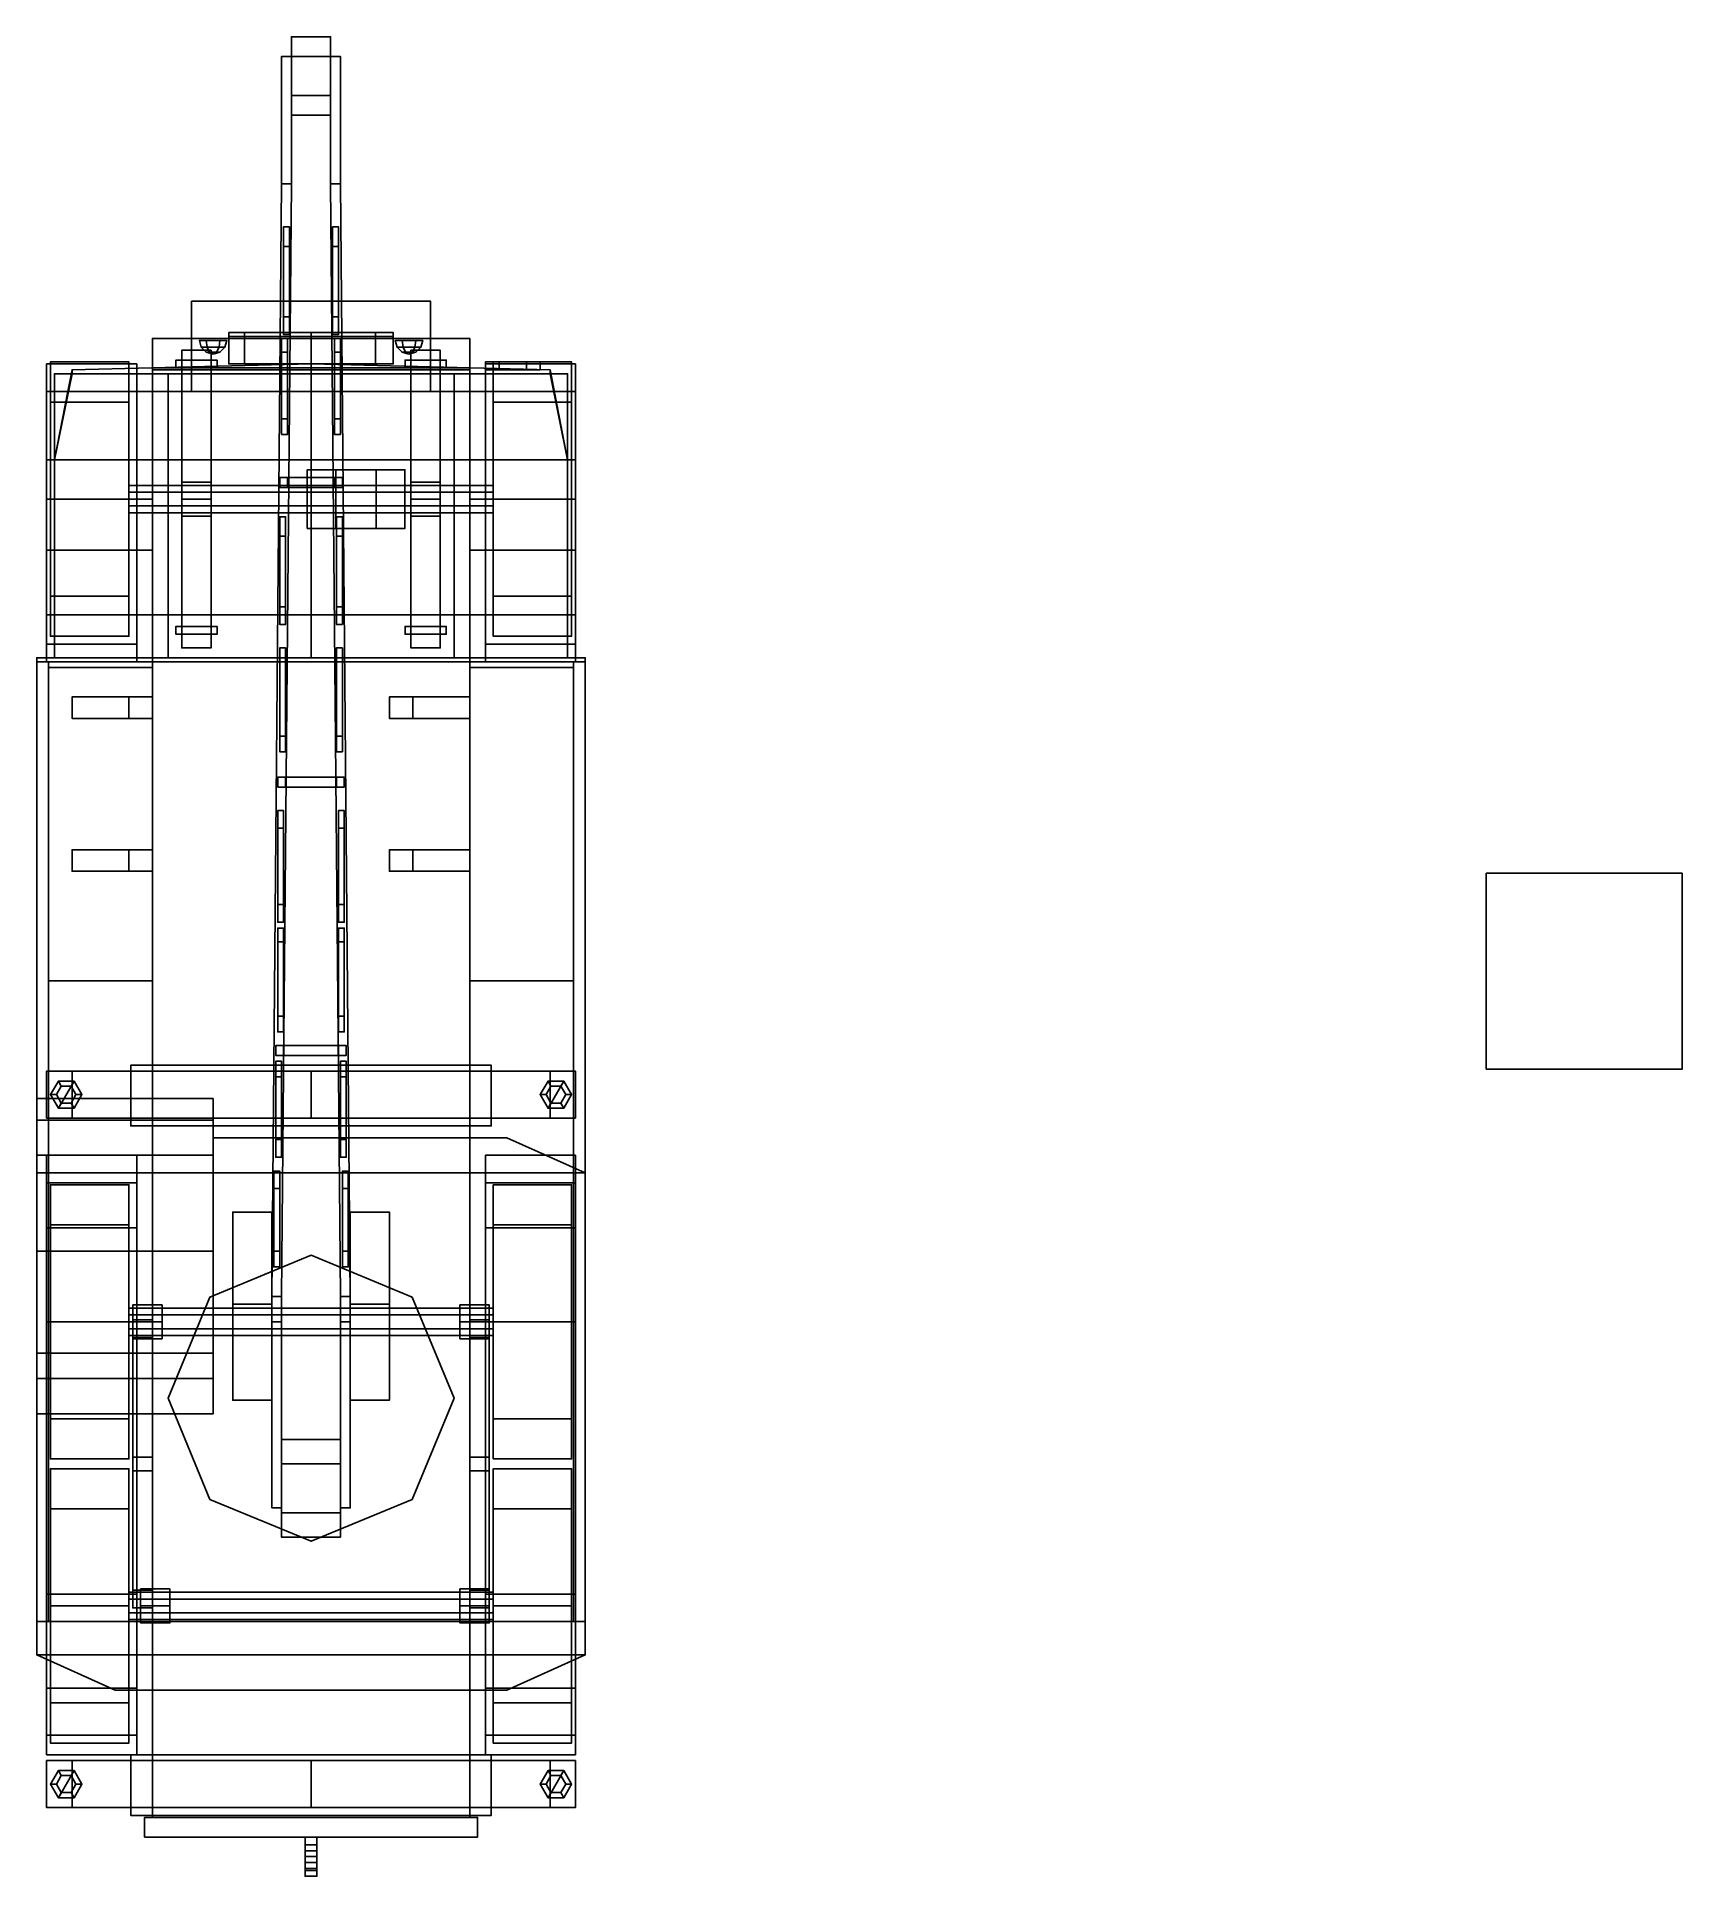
# Model space of a CAD drawing. Header units: millimetres. Extents: x -1.4 to 7, y -4.12 to 5.27.
import ezdxf

# ---------------------------------------------------------------- set-up
doc = ezdxf.new("R2010")
doc.units = ezdxf.units.MM
for name, color, linetype in [('crane', 1, 'Continuous'), ('mudguard', 6, 'Continuous'), ('support1', 5, 'Continuous'), ('support2', 1, 'Continuous'), ('turret', 2, 'Continuous'), ('wheels', 2, 'Continuous')]:
    doc.layers.add(name, color=color, linetype=linetype)

msp = doc.modelspace()

# ---------------------------------------------------------------- linework, layer by layer
for points in [[(-0.61, 3.92, 1.11), (-0.61, 3.46, 1.11), (-0.61, 3.46, 1.31), (-0.61, 3.92, 1.31)], [(-0.61, 3.92, 1.31), (-0.61, 3.46, 1.31), (0.61, 3.46, 1.31), (0.61, 3.92, 1.31)], [(0.61, 3.92, 1.31), (0.61, 3.92, 1.11), (-0.61, 3.92, 1.11), (-0.61, 3.92, 1.31)], [(0.61, 3.92, 1.11), (0.61, 3.46, 1.11), (-0.61, 3.46, 1.11), (-0.61, 3.92, 1.11)], [(0.61, 3.46, 1.31), (0.61, 3.46, 1.11), (0.61, 3.92, 1.11), (0.61, 3.92, 1.31)], [(0.42, 3.76, 2.15), (0.42, 3.74, 1.3), (-0.42, 3.74, 1.3), (-0.42, 3.76, 2.15)], [(-0.42, 3.76, 2.15), (-0.42, 3.74, 1.3), (-0.42, 3.6, 1.3), (-0.42, 3.6, 2.15)], [(-0.34, 3.76, 2.24), (-0.42, 3.76, 2.15), (-0.42, 3.6, 2.15), (-0.34, 3.6, 2.24)], [(0, 3.76, 2.27), (0, 3.76, 2.15), (-0.42, 3.76, 2.15), (-0.34, 3.76, 2.24)], [(-0.34, 3.6, 2.24), (0, 3.6, 2.27), (0, 3.76, 2.27), (-0.34, 3.76, 2.24)], [(0.33, 3.76, 2.24), (0.42, 3.76, 2.15), (0, 3.76, 2.15), (0, 3.76, 2.27)], [(0, 3.6, 2.27), (0.33, 3.6, 2.24), (0.33, 3.76, 2.24), (0, 3.76, 2.27)], [(0.33, 3.6, 2.24), (0.42, 3.6, 2.15), (0.42, 3.76, 2.15), (0.33, 3.76, 2.24)], [(0.42, 3.6, 2.15), (0.42, 3.6, 1.3), (0.42, 3.74, 1.3), (0.42, 3.76, 2.15)], [(-0.81, 3.73, 1.12), (-0.81, 2.1, 1.12), (-0.81, 2.1, 1.3), (-0.81, 3.73, 1.3)], [(0.81, 3.73, 1.12), (0.81, 2.1, 1.12), (-0.81, 2.1, 1.12), (-0.81, 3.73, 1.12)], [(0.81, 3.73, 1.3), (0.81, 3.73, 1.12), (-0.81, 3.73, 1.12), (-0.81, 3.73, 1.3)], [(-0.81, 3.73, 1.3), (-0.81, 3.5801, 1.3), (0.81, 3.5801, 1.3), (0.81, 3.73, 1.3)], [(-0.51, 3.67, 1.1), (-0.51, 3.67, 1.05), (-0.66, 3.67, 1.05), (-0.66, 3.67, 1.1)], [(-0.66, 3.67, 1.05), (-0.66, 2.91, 0.8), (-0.66, 2.91, 0.9), (-0.66, 3.67, 1.1)], [(-0.51, 3.67, 1.05), (-0.51, 2.91, 0.8), (-0.66, 2.91, 0.8), (-0.66, 3.67, 1.05)], [(-0.66, 3.67, 1.1), (-0.66, 2.91, 0.9), (-0.51, 2.91, 0.9), (-0.51, 3.67, 1.1)], [(-0.43, 3.72, 1.37), (-0.465, 3.72, 1.3094), (-0.535, 3.72, 1.3094), (-0.57, 3.72, 1.37)], [(-0.465, 3.72, 1.4306), (-0.43, 3.72, 1.37), (-0.57, 3.72, 1.37), (-0.535, 3.72, 1.4306)], [(-0.5303, 3.685, 1.4225), (-0.535, 3.72, 1.4306), (-0.57, 3.72, 1.37), (-0.5606, 3.685, 1.37)], [(-0.5606, 3.685, 1.37), (-0.57, 3.72, 1.37), (-0.535, 3.72, 1.3094), (-0.5303, 3.685, 1.3175)], [(-0.5175, 3.6594, 1.4003), (-0.5303, 3.685, 1.4225), (-0.5606, 3.685, 1.37), (-0.535, 3.6594, 1.37)], [(-0.535, 3.6594, 1.37), (-0.5606, 3.685, 1.37), (-0.5303, 3.685, 1.3175), (-0.5175, 3.6594, 1.3397)], [(-0.4697, 3.685, 1.4225), (-0.465, 3.72, 1.4306), (-0.535, 3.72, 1.4306), (-0.5303, 3.685, 1.4225)], [(-0.5303, 3.685, 1.3175), (-0.535, 3.72, 1.3094), (-0.465, 3.72, 1.3094), (-0.4697, 3.685, 1.3175)], [(-0.4825, 3.6594, 1.4003), (-0.4697, 3.685, 1.4225), (-0.5303, 3.685, 1.4225), (-0.5175, 3.6594, 1.4003)], [(-0.5175, 3.6594, 1.3397), (-0.5303, 3.685, 1.3175), (-0.4697, 3.685, 1.3175), (-0.4825, 3.6594, 1.3397)], [(-0.51, 2.91, 0.9), (-0.51, 2.91, 0.8), (-0.51, 3.67, 1.05), (-0.51, 3.67, 1.1)], [(-0.465, 3.6594, 1.37), (-0.4394, 3.685, 1.37), (-0.4697, 3.685, 1.4225), (-0.4825, 3.6594, 1.4003)], [(-0.4825, 3.6594, 1.3397), (-0.4697, 3.685, 1.3175), (-0.4394, 3.685, 1.37), (-0.465, 3.6594, 1.37)], [(-0.4394, 3.685, 1.37), (-0.43, 3.72, 1.37), (-0.465, 3.72, 1.4306), (-0.4697, 3.685, 1.4225)], [(-0.4697, 3.685, 1.3175), (-0.465, 3.72, 1.3094), (-0.43, 3.72, 1.37), (-0.4394, 3.685, 1.37)], [(-0.42, 3.74, 1.3), (0.42, 3.74, 1.3), (0.42, 3.6, 1.3), (-0.42, 3.6, 1.3)], [(0.4394, 3.685, 1.37), (0.43, 3.72, 1.37), (0.465, 3.72, 1.3094), (0.4697, 3.685, 1.3175)], [(0.4697, 3.685, 1.4225), (0.465, 3.72, 1.4306), (0.43, 3.72, 1.37), (0.4394, 3.685, 1.37)], [(0.535, 3.72, 1.4306), (0.57, 3.72, 1.37), (0.43, 3.72, 1.37), (0.465, 3.72, 1.4306)], [(0.57, 3.72, 1.37), (0.535, 3.72, 1.3094), (0.465, 3.72, 1.3094), (0.43, 3.72, 1.37)], [(0.465, 3.6594, 1.37), (0.4394, 3.685, 1.37), (0.4697, 3.685, 1.3175), (0.4825, 3.6594, 1.3397)], [(0.4825, 3.6594, 1.4003), (0.4697, 3.685, 1.4225), (0.4394, 3.685, 1.37), (0.465, 3.6594, 1.37)], [(0.4697, 3.685, 1.3175), (0.465, 3.72, 1.3094), (0.535, 3.72, 1.3094), (0.5303, 3.685, 1.3175)], [(0.5303, 3.685, 1.4225), (0.535, 3.72, 1.4306), (0.465, 3.72, 1.4306), (0.4697, 3.685, 1.4225)], [(0.4825, 3.6594, 1.3397), (0.4697, 3.685, 1.3175), (0.5303, 3.685, 1.3175), (0.5175, 3.6594, 1.3397)], [(0.5175, 3.6594, 1.4003), (0.5303, 3.685, 1.4225), (0.4697, 3.685, 1.4225), (0.4825, 3.6594, 1.4003)], [(0.66, 3.67, 1.1), (0.66, 3.67, 1.05), (0.51, 3.67, 1.05), (0.51, 3.67, 1.1)], [(0.51, 3.67, 1.05), (0.51, 2.91, 0.8), (0.51, 2.91, 0.9), (0.51, 3.67, 1.1)], [(0.66, 3.67, 1.05), (0.66, 2.91, 0.8), (0.51, 2.91, 0.8), (0.51, 3.67, 1.05)], [(0.51, 3.67, 1.1), (0.51, 2.91, 0.9), (0.66, 2.91, 0.9), (0.66, 3.67, 1.1)], [(0.5175, 3.6594, 1.3397), (0.5303, 3.685, 1.3175), (0.5606, 3.685, 1.37), (0.535, 3.6594, 1.37)], [(0.535, 3.6594, 1.37), (0.5606, 3.685, 1.37), (0.5303, 3.685, 1.4225), (0.5175, 3.6594, 1.4003)], [(0.5303, 3.685, 1.3175), (0.535, 3.72, 1.3094), (0.57, 3.72, 1.37), (0.5606, 3.685, 1.37)], [(0.5606, 3.685, 1.37), (0.57, 3.72, 1.37), (0.535, 3.72, 1.4306), (0.5303, 3.685, 1.4225)], [(0.66, 2.91, 0.9), (0.66, 2.91, 0.8), (0.66, 3.67, 1.05), (0.66, 3.67, 1.1)], [(0.81, 2.1, 1.3), (0.81, 2.1, 1.12), (0.81, 3.73, 1.12), (0.81, 3.73, 1.3)], [(-1.22, 3.57, 2.25), (-1.31, 3.11, 2.25), (-1.31, 3.11, 3.11), (-1.22, 3.55, 3.11)], [(-1.22, 3.57, 1.3), (-1.24, 3.46, 1.3), (-1.2415, 3.46, 2.25), (-1.22, 3.57, 2.25)], [(0, 3.6, 1.3), (0, 3.46, 1.3), (-1.24, 3.46, 1.3), (-1.22, 3.57, 1.3)], [(0, 3.6, 2.42), (0, 3.6, 1.3), (-1.22, 3.57, 1.3), (-1.22, 3.57, 2.25)], [(0, 3.55, 3.11), (0, 3.6, 2.42), (-1.22, 3.57, 2.25), (-1.22, 3.55, 3.11)], [(0.81, 3.57, 2.25), (0.81, 3.57, 1.3), (-0.81, 3.57, 1.3), (-0.81, 3.57, 2.25)], [(0.81, 3.57, 1.3), (0.81, 2.32, 1.3), (-0.81, 2.32, 1.3), (-0.81, 3.57, 1.3)], [(-0.48, 3.62, 1.02), (-0.48, 3.58, 1.02), (-0.69, 3.58, 1.02), (-0.69, 3.62, 1.02)], [(-0.48, 3.62, 1.12), (-0.48, 3.62, 1.02), (-0.69, 3.62, 1.02), (-0.69, 3.62, 1.12)], [(-0.69, 3.62, 1.02), (-0.69, 3.58, 1.02), (-0.69, 3.58, 1.12), (-0.69, 3.62, 1.12)], [(-0.69, 3.58, 1.12), (-0.69, 3.58, 1.02), (-0.48, 3.58, 1.02), (-0.48, 3.58, 1.12)], [(-0.5, 3.65, 1.37), (-0.5175, 3.6594, 1.4003), (-0.535, 3.6594, 1.37), (-0.5, 3.65, 1.37)], [(-0.5, 3.65, 1.37), (-0.535, 3.6594, 1.37), (-0.5175, 3.6594, 1.3397), (-0.5, 3.65, 1.37)], [(-0.5, 3.65, 1.37), (-0.4825, 3.6594, 1.4003), (-0.5175, 3.6594, 1.4003), (-0.5, 3.65, 1.37)], [(-0.5, 3.65, 1.37), (-0.5175, 3.6594, 1.3397), (-0.4825, 3.6594, 1.3397), (-0.5, 3.65, 1.37)], [(-0.5, 3.65, 1.37), (-0.465, 3.6594, 1.37), (-0.4825, 3.6594, 1.4003), (-0.5, 3.65, 1.37)], [(-0.5, 3.65, 1.37), (-0.4825, 3.6594, 1.3397), (-0.465, 3.6594, 1.37), (-0.5, 3.65, 1.37)], [(-0.48, 3.58, 1.12), (-0.48, 3.58, 1.02), (-0.48, 3.62, 1.02), (-0.48, 3.62, 1.12)], [(1.22, 3.57, 2.25), (1.22, 3.57, 1.3), (0, 3.6, 1.3), (0, 3.6, 2.42)], [(1.22, 3.57, 1.3), (1.24, 3.46, 1.3), (0, 3.46, 1.3), (0, 3.6, 1.3)], [(1.22, 3.55, 3.11), (1.22, 3.57, 2.25), (0, 3.6, 2.42), (0, 3.55, 3.11)], [(0.5, 3.65, 1.37), (0.465, 3.6594, 1.37), (0.4825, 3.6594, 1.3397), (0.5, 3.65, 1.37)], [(0.5, 3.65, 1.37), (0.4825, 3.6594, 1.4003), (0.465, 3.6594, 1.37), (0.5, 3.65, 1.37)], [(0.48, 3.62, 1.02), (0.48, 3.58, 1.02), (0.48, 3.58, 1.12), (0.48, 3.62, 1.12)], [(0.69, 3.62, 1.12), (0.69, 3.62, 1.02), (0.48, 3.62, 1.02), (0.48, 3.62, 1.12)], [(0.69, 3.62, 1.02), (0.69, 3.58, 1.02), (0.48, 3.58, 1.02), (0.48, 3.62, 1.02)], [(0.48, 3.58, 1.12), (0.48, 3.58, 1.02), (0.69, 3.58, 1.02), (0.69, 3.58, 1.12)], [(0.5, 3.65, 1.37), (0.4825, 3.6594, 1.3397), (0.5175, 3.6594, 1.3397), (0.5, 3.65, 1.37)], [(0.5, 3.65, 1.37), (0.5175, 3.6594, 1.4003), (0.4825, 3.6594, 1.4003), (0.5, 3.65, 1.37)], [(0.5, 3.65, 1.37), (0.5175, 3.6594, 1.3397), (0.535, 3.6594, 1.37), (0.5, 3.65, 1.37)], [(0.5, 3.65, 1.37), (0.535, 3.6594, 1.37), (0.5175, 3.6594, 1.4003), (0.5, 3.65, 1.37)], [(0.69, 3.58, 1.12), (0.69, 3.58, 1.02), (0.69, 3.62, 1.02), (0.69, 3.62, 1.12)], [(0.96, 3.61, 1.6912), (0.89, 3.61, 1.57), (0.89, 3.57, 1.57), (0.96, 3.57, 1.6912)], [(0.89, 3.61, 1.57), (0.96, 3.61, 1.4488), (0.96, 3.57, 1.4488), (0.89, 3.57, 1.57)], [(1.17, 3.61, 1.57), (0.89, 3.61, 1.57), (0.96, 3.61, 1.6912), (1.1, 3.61, 1.6912)], [(1.1, 3.61, 1.4488), (0.96, 3.61, 1.4488), (0.89, 3.61, 1.57), (1.17, 3.61, 1.57)], [(1.1, 3.61, 1.6912), (0.96, 3.61, 1.6912), (0.96, 3.57, 1.6912), (1.1, 3.57, 1.6912)], [(0.96, 3.61, 1.4488), (1.1, 3.61, 1.4488), (1.1, 3.57, 1.4488), (0.96, 3.57, 1.4488)], [(1.17, 3.61, 1.57), (1.1, 3.61, 1.6912), (1.1, 3.57, 1.6912), (1.17, 3.57, 1.57)], [(1.1, 3.61, 1.4488), (1.17, 3.61, 1.57), (1.17, 3.57, 1.57), (1.1, 3.57, 1.4488)], [(1.2415, 3.46, 2.25), (1.24, 3.46, 1.3), (1.22, 3.57, 1.3), (1.22, 3.57, 2.25)], [(1.31, 3.11, 3.11), (1.31, 3.11, 2.25), (1.22, 3.57, 2.25), (1.22, 3.55, 3.11)], [(1.31, 3.55, 3.18), (1.31, 3.55, 3.11), (-1.31, 3.55, 3.11), (-1.31, 3.55, 3.18)], [(-1.31, 3.55, 3.18), (-1.31, 3.55, 3.11), (-1.31, 2.1, 3.11), (-1.31, 2.1, 3.18)], [(-1.31, 3.55, 3.11), (1.31, 3.55, 3.11), (1.31, 3.11, 3.11), (-1.31, 3.11, 3.11)], [(0, 3.55, 3.4), (0, 3.55, 3.18), (-1.31, 3.55, 3.18), (-0.73, 3.55, 3.35)], [(-0.73, 3.55, 3.35), (-1.31, 3.55, 3.18), (-1.31, 2.1, 3.18), (-0.73, 2.1, 3.35)], [(-0.73, 2.1, 3.35), (0, 2.1, 3.4), (0, 3.55, 3.4), (-0.73, 3.55, 3.35)], [(0, 2.1, 3.4), (0.73, 2.1, 3.35), (0.73, 3.55, 3.35), (0, 3.55, 3.4)], [(0.73, 3.55, 3.35), (1.31, 3.55, 3.18), (0, 3.55, 3.18), (0, 3.55, 3.4)], [(0.73, 2.1, 3.35), (1.31, 2.1, 3.18), (1.31, 3.55, 3.18), (0.73, 3.55, 3.35)], [(1.31, 2.1, 3.18), (1.31, 2.1, 3.11), (1.31, 3.55, 3.11), (1.31, 3.55, 3.18)], [(-1.24, 3.46, 1.3), (-1.31, 3.11, 1.5), (-1.31, 3.11, 2.25), (-1.2415, 3.46, 2.25)], [(-0.81, 3.46, 1.3), (-0.81, 3.11, 1.5), (-1.31, 3.11, 1.5), (-1.24, 3.46, 1.3)], [(-0.61, 3.46, 1.31), (-0.61, 3.46, 1.11), (0.61, 3.46, 1.11), (0.61, 3.46, 1.31)], [(1.24, 3.46, 1.3), (1.31, 3.11, 1.5), (0.81, 3.11, 1.5), (0.81, 3.46, 1.3)], [(1.31, 3.11, 2.25), (1.31, 3.11, 1.5), (1.24, 3.46, 1.3), (1.2415, 3.46, 2.25)], [(-1.31, 3.11, 1.5), (-1.31, 2.91, 1.53), (-1.31, 2.91, 2.25), (-1.31, 3.11, 2.25)], [(-0.81, 3.11, 1.5), (-0.81, 2.91, 1.53), (-1.31, 2.91, 1.53), (-1.31, 3.11, 1.5)], [(-1.31, 3.11, 2.25), (-1.31, 2.1, 2.25), (-1.31, 2.1, 3.11), (-1.31, 3.11, 3.11)], [(-1.31, 3.11, 3.11), (-1.31, 2.1, 3.11), (1.31, 2.1, 3.11), (1.31, 3.11, 3.11)], [(1.31, 3.11, 1.5), (1.31, 2.91, 1.53), (0.81, 2.91, 1.53), (0.81, 3.11, 1.5)], [(1.31, 2.91, 2.25), (1.31, 2.91, 1.53), (1.31, 3.11, 1.5), (1.31, 3.11, 2.25)], [(1.31, 2.1, 3.11), (1.31, 2.1, 2.25), (1.31, 3.11, 2.25), (1.31, 3.11, 3.11)], [(0.1267, 3.06, 0.9494), (-0.0194, 3.06, 0.8033), (-0.0194, 2.76, 0.8033), (0.1267, 2.76, 0.9494)], [(-0.0194, 3.06, 0.8033), (-0.0194, 3.06, 0.5967), (-0.0194, 2.76, 0.5967), (-0.0194, 2.76, 0.8033)], [(-0.0194, 3.06, 0.5967), (0.1267, 3.06, 0.4506), (0.1267, 2.76, 0.4506), (-0.0194, 2.76, 0.5967)], [(0.3333, 3.06, 0.9494), (-0.0194, 3.06, 0.5967), (-0.0194, 3.06, 0.8033), (0.1267, 3.06, 0.9494)], [(0.4794, 3.06, 0.8033), (0.1267, 3.06, 0.4506), (-0.0194, 3.06, 0.5967), (0.3333, 3.06, 0.9494)], [(0.3333, 3.06, 0.9494), (0.1267, 3.06, 0.9494), (0.1267, 2.76, 0.9494), (0.3333, 2.76, 0.9494)], [(0.1267, 3.06, 0.4506), (0.3333, 3.06, 0.4506), (0.3333, 2.76, 0.4506), (0.1267, 2.76, 0.4506)], [(0.4794, 3.06, 0.5967), (0.3333, 3.06, 0.4506), (0.1267, 3.06, 0.4506), (0.4794, 3.06, 0.8033)], [(0.4794, 3.06, 0.8033), (0.3333, 3.06, 0.9494), (0.3333, 2.76, 0.9494), (0.4794, 2.76, 0.8033)], [(0.3333, 3.06, 0.4506), (0.4794, 3.06, 0.5967), (0.4794, 2.76, 0.5967), (0.3333, 2.76, 0.4506)], [(0.4794, 3.06, 0.5967), (0.4794, 3.06, 0.8033), (0.4794, 2.76, 0.8033), (0.4794, 2.76, 0.5967)], [(-0.51, 2.91, 0.8), (-0.51, 2.9966, 0.75), (-0.66, 2.9966, 0.75), (-0.66, 2.91, 0.8)], [(-0.66, 2.8234, 0.75), (-0.66, 2.91, 0.8), (-0.66, 2.9966, 0.75), (-0.66, 2.8234, 0.65)], [(-0.51, 2.9966, 0.75), (-0.51, 2.9966, 0.65), (-0.66, 2.9966, 0.65), (-0.66, 2.9966, 0.75)], [(-0.51, 2.9966, 0.65), (-0.51, 2.91, 0.6), (-0.66, 2.91, 0.6), (-0.66, 2.9966, 0.65)], [(-0.66, 2.8234, 0.65), (-0.66, 2.9966, 0.75), (-0.66, 2.9966, 0.65), (-0.66, 2.91, 0.6)], [(-0.51, 2.8234, 0.75), (-0.51, 2.9966, 0.65), (-0.51, 2.9966, 0.75), (-0.51, 2.91, 0.8)], [(-0.51, 2.8234, 0.65), (-0.51, 2.91, 0.6), (-0.51, 2.9966, 0.65), (-0.51, 2.8234, 0.75)], [(0.51, 2.8234, 0.75), (0.51, 2.91, 0.8), (0.51, 2.9966, 0.75), (0.51, 2.8234, 0.65)], [(0.66, 2.91, 0.8), (0.66, 2.9966, 0.75), (0.51, 2.9966, 0.75), (0.51, 2.91, 0.8)], [(0.51, 2.8234, 0.65), (0.51, 2.9966, 0.75), (0.51, 2.9966, 0.65), (0.51, 2.91, 0.6)], [(0.66, 2.9966, 0.65), (0.66, 2.91, 0.6), (0.51, 2.91, 0.6), (0.51, 2.9966, 0.65)], [(0.66, 2.9966, 0.75), (0.66, 2.9966, 0.65), (0.51, 2.9966, 0.65), (0.51, 2.9966, 0.75)], [(0.66, 2.8234, 0.75), (0.66, 2.9966, 0.65), (0.66, 2.9966, 0.75), (0.66, 2.91, 0.8)], [(0.66, 2.8234, 0.65), (0.66, 2.91, 0.6), (0.66, 2.9966, 0.65), (0.66, 2.8234, 0.75)], [(-1.31, 2.91, 1.53), (-1.31, 2.65, 1.5), (-1.31, 2.65, 2.25), (-1.31, 2.91, 2.25)], [(-0.81, 2.91, 1.53), (-0.81, 2.65, 1.5), (-1.31, 2.65, 1.5), (-1.31, 2.91, 1.53)], [(-0.51, 2.8234, 0.75), (-0.51, 2.91, 0.8), (-0.66, 2.91, 0.8), (-0.66, 2.8234, 0.75)], [(-0.51, 2.91, 0.6), (-0.51, 2.8234, 0.65), (-0.66, 2.8234, 0.65), (-0.66, 2.91, 0.6)], [(-0.66, 2.91, 0.9), (-0.66, 2.91, 0.8), (-0.66, 2.15, 1.05), (-0.66, 2.15, 1.1)], [(-0.66, 2.15, 1.05), (-0.66, 2.91, 0.8), (-0.51, 2.91, 0.8), (-0.51, 2.15, 1.05)], [(-0.51, 2.15, 1.1), (-0.51, 2.91, 0.9), (-0.66, 2.91, 0.9), (-0.66, 2.15, 1.1)], [(-0.51, 2.8234, 0.65), (-0.51, 2.8234, 0.75), (-0.66, 2.8234, 0.75), (-0.66, 2.8234, 0.65)], [(-0.51, 2.15, 1.05), (-0.51, 2.91, 0.8), (-0.51, 2.91, 0.9), (-0.51, 2.15, 1.1)], [(0.66, 2.8234, 0.75), (0.66, 2.91, 0.8), (0.51, 2.91, 0.8), (0.51, 2.8234, 0.75)], [(0.66, 2.91, 0.6), (0.66, 2.8234, 0.65), (0.51, 2.8234, 0.65), (0.51, 2.91, 0.6)], [(0.51, 2.91, 0.9), (0.51, 2.91, 0.8), (0.51, 2.15, 1.05), (0.51, 2.15, 1.1)], [(0.51, 2.15, 1.05), (0.51, 2.91, 0.8), (0.66, 2.91, 0.8), (0.66, 2.15, 1.05)], [(0.66, 2.15, 1.1), (0.66, 2.91, 0.9), (0.51, 2.91, 0.9), (0.51, 2.15, 1.1)], [(0.66, 2.8234, 0.65), (0.66, 2.8234, 0.75), (0.51, 2.8234, 0.75), (0.51, 2.8234, 0.65)], [(0.66, 2.15, 1.05), (0.66, 2.91, 0.8), (0.66, 2.91, 0.9), (0.66, 2.15, 1.1)], [(1.31, 2.91, 1.53), (1.31, 2.65, 1.5), (0.81, 2.65, 1.5), (0.81, 2.91, 1.53)], [(1.31, 2.65, 2.25), (1.31, 2.65, 1.5), (1.31, 2.91, 1.53), (1.31, 2.91, 2.25)], [(0.3333, 2.76, 0.9494), (0.1267, 2.76, 0.9494), (-0.0194, 2.76, 0.8033), (0.4794, 2.76, 0.8033)], [(0.4794, 2.76, 0.8033), (-0.0194, 2.76, 0.8033), (-0.0194, 2.76, 0.5967), (0.4794, 2.76, 0.5967)], [(0.4794, 2.76, 0.5967), (-0.0194, 2.76, 0.5967), (0.1267, 2.76, 0.4506), (0.3333, 2.76, 0.4506)], [(-1.31, 2.65, 1.5), (-1.31, 2.32, 1.3), (-1.31, 2.32, 2.25), (-1.31, 2.65, 2.25)], [(-0.81, 2.65, 1.5), (-0.81, 2.32, 1.3), (-1.31, 2.32, 1.3), (-1.31, 2.65, 1.5)], [(1.31, 2.65, 1.5), (1.31, 2.32, 1.3), (0.81, 2.32, 1.3), (0.81, 2.65, 1.5)], [(1.31, 2.32, 2.25), (1.31, 2.32, 1.3), (1.31, 2.65, 1.5), (1.31, 2.65, 2.25)], [(-1.31, 2.32, 1.3), (-1.31, 2.1, 1.3), (-1.31, 2.1, 2.25), (-1.31, 2.32, 2.25)], [(1.31, 2.32, 1.3), (1.31, 2.1, 1.3), (-1.31, 2.1, 1.3), (-1.31, 2.32, 1.3)], [(-0.48, 2.26, 1.12), (-0.48, 2.26, 1.02), (-0.69, 2.26, 1.02), (-0.69, 2.26, 1.12)], [(-0.48, 2.26, 1.02), (-0.48, 2.22, 1.02), (-0.69, 2.22, 1.02), (-0.69, 2.26, 1.02)], [(-0.69, 2.26, 1.02), (-0.69, 2.22, 1.02), (-0.69, 2.22, 1.12), (-0.69, 2.26, 1.12)], [(-0.48, 2.22, 1.12), (-0.48, 2.22, 1.02), (-0.48, 2.26, 1.02), (-0.48, 2.26, 1.12)], [(0.48, 2.26, 1.02), (0.48, 2.22, 1.02), (0.48, 2.22, 1.12), (0.48, 2.26, 1.12)], [(0.69, 2.26, 1.02), (0.69, 2.22, 1.02), (0.48, 2.22, 1.02), (0.48, 2.26, 1.02)], [(0.69, 2.26, 1.12), (0.69, 2.26, 1.02), (0.48, 2.26, 1.02), (0.48, 2.26, 1.12)], [(0.69, 2.22, 1.12), (0.69, 2.22, 1.02), (0.69, 2.26, 1.02), (0.69, 2.26, 1.12)], [(1.31, 2.1, 2.25), (1.31, 2.1, 1.3), (1.31, 2.32, 1.3), (1.31, 2.32, 2.25)], [(-0.69, 2.22, 1.12), (-0.69, 2.22, 1.02), (-0.48, 2.22, 1.02), (-0.48, 2.22, 1.12)], [(0.48, 2.22, 1.12), (0.48, 2.22, 1.02), (0.69, 2.22, 1.02), (0.69, 2.22, 1.12)], [(-1.4, 2.1, 1.59), (-1.4, -2.82, 1.59), (-1.4, -2.82, 1.82), (-1.4, 2.1, 1.82)], [(-1.4, 2.1, 1.82), (-1.4, -2.82, 1.82), (1.4, -2.82, 1.82), (1.4, 2.1, 1.82)], [(1.4, 2.1, 1.82), (1.4, 2.1, 1.59), (-1.4, 2.1, 1.59), (-1.4, 2.1, 1.82)], [(1.4, 2.1, 1.59), (1.4, -2.82, 1.59), (-1.4, -2.82, 1.59), (-1.4, 2.1, 1.59)], [(-1.34, 2.08, 1.54), (-1.34, -2.82, 1.54), (-1.4, -2.82, 1.59), (-1.4, 2.08, 1.59)], [(1.4, 2.08, 1.59), (1.34, 2.08, 1.54), (-1.34, 2.08, 1.54), (-1.4, 2.08, 1.59)], [(1.34, 2.08, 1.54), (1.34, -2.82, 1.54), (-1.34, -2.82, 1.54), (-1.34, 2.08, 1.54)], [(-1.31, 2.1, 2.25), (-1.31, 2.1, 1.3), (1.31, 2.1, 1.3), (1.31, 2.1, 2.25)], [(-1.31, 2.1, 3.11), (-1.31, 2.1, 2.25), (1.31, 2.1, 2.25), (1.31, 2.1, 3.11)], [(-1.31, 2.1, 3.11), (1.31, 2.1, 3.11), (1.31, 2.1, 3.18), (-1.31, 2.1, 3.18)], [(-1.31, 2.1, 3.18), (0, 2.1, 3.18), (0, 2.1, 3.4), (-0.73, 2.1, 3.35)], [(-0.81, 2.1, 1.12), (-0.81, -3.82, 1.12), (-0.81, -3.82, 1.54), (-0.81, 2.1, 1.54)], [(-0.81, 2.1, 1.54), (-0.81, -3.82, 1.54), (0.81, -3.82, 1.54), (0.81, 2.1, 1.54)], [(0.81, 2.1, 1.12), (0.81, -3.82, 1.12), (-0.81, -3.82, 1.12), (-0.81, 2.1, 1.12)], [(-0.66, 2.15, 1.1), (-0.66, 2.15, 1.05), (-0.51, 2.15, 1.05), (-0.51, 2.15, 1.1)], [(0, 2.1, 3.18), (1.31, 2.1, 3.18), (0.73, 2.1, 3.35), (0, 2.1, 3.4)], [(0.51, 2.15, 1.1), (0.51, 2.15, 1.05), (0.66, 2.15, 1.05), (0.66, 2.15, 1.1)], [(0.81, -3.82, 1.54), (0.81, -3.82, 1.12), (0.81, 2.1, 1.12), (0.81, 2.1, 1.54)], [(1.4, -2.82, 1.59), (1.34, -2.82, 1.54), (1.34, 2.08, 1.54), (1.4, 2.08, 1.59)], [(1.4, -2.82, 1.82), (1.4, -2.82, 1.59), (1.4, 2.1, 1.59), (1.4, 2.1, 1.82)], [(-0.81, 2.05, 1.45), (-0.81, 2.05, 0.81), (-1.34, 2.05, 0.81), (-1.34, 2.05, 1.45)], [(-1.34, 2.05, 0.81), (-1.34, 0.45, 0.81), (-1.34, 0.45, 1.45), (-1.34, 2.05, 1.45)], [(-0.81, 2.05, 0.81), (-0.81, 0.45, 0.81), (-1.34, 0.45, 0.81), (-1.34, 2.05, 0.81)], [(-1.34, 2.05, 1.45), (-1.34, 0.45, 1.45), (-0.81, 0.45, 1.45), (-0.81, 2.05, 1.45)], [(-0.81, 0.45, 1.45), (-0.81, 0.45, 0.81), (-0.81, 2.05, 0.81), (-0.81, 2.05, 1.45)], [(0.81, 2.05, 0.81), (0.81, 0.45, 0.81), (0.81, 0.45, 1.45), (0.81, 2.05, 1.45)], [(0.81, 2.05, 1.45), (0.81, 0.45, 1.45), (1.34, 0.45, 1.45), (1.34, 2.05, 1.45)], [(1.34, 2.05, 1.45), (1.34, 2.05, 0.81), (0.81, 2.05, 0.81), (0.81, 2.05, 1.45)], [(1.34, 2.05, 0.81), (1.34, 0.45, 0.81), (0.81, 0.45, 0.81), (0.81, 2.05, 0.81)], [(1.34, 0.45, 1.45), (1.34, 0.45, 0.81), (1.34, 2.05, 0.81), (1.34, 2.05, 1.45)], [(-1.22, 1.9, 1.82), (-1.22, 1.79, 1.82), (-0.93, 1.79, 3.04), (-0.93, 1.9, 3.04)], [(-0.81, 1.9, 3.04), (-0.81, 1.9, 1.82), (-1.22, 1.9, 1.82), (-0.93, 1.9, 3.04)], [(-0.93, 1.9, 3.04), (-0.93, 1.79, 3.04), (-0.81, 1.79, 3.04), (-0.81, 1.9, 3.04)], [(-0.81, 1.79, 3.04), (-0.81, 1.79, 1.82), (-0.81, 1.9, 1.82), (-0.81, 1.9, 3.04)], [(0.52, 1.9, 3.04), (0.81, 1.9, 1.82), (0.4, 1.9, 1.82), (0.4, 1.9, 3.04)], [(0.52, 1.79, 3.04), (0.52, 1.9, 3.04), (0.4, 1.9, 3.04), (0.4, 1.79, 3.04)], [(0.4, 1.9, 3.04), (0.4, 1.9, 1.82), (0.4, 1.79, 1.82), (0.4, 1.79, 3.04)], [(0.81, 1.79, 1.82), (0.81, 1.9, 1.82), (0.52, 1.9, 3.04), (0.52, 1.79, 3.04)], [(-0.93, 1.79, 3.04), (-1.22, 1.79, 1.82), (-0.81, 1.79, 1.82), (-0.81, 1.79, 3.04)], [(0.4, 1.79, 3.04), (0.4, 1.79, 1.82), (0.81, 1.79, 1.82), (0.52, 1.79, 3.04)], [(-1.22, 1.12, 1.82), (-1.22, 1.01, 1.82), (-0.93, 1.01, 3.04), (-0.93, 1.12, 3.04)], [(-0.81, 1.12, 3.04), (-0.81, 1.12, 1.82), (-1.22, 1.12, 1.82), (-0.93, 1.12, 3.04)], [(-0.93, 1.12, 3.04), (-0.93, 1.01, 3.04), (-0.81, 1.01, 3.04), (-0.81, 1.12, 3.04)], [(-0.81, 1.01, 3.04), (-0.81, 1.01, 1.82), (-0.81, 1.12, 1.82), (-0.81, 1.12, 3.04)], [(0.52, 1.12, 3.04), (0.81, 1.12, 1.82), (0.4, 1.12, 1.82), (0.4, 1.12, 3.04)], [(0.52, 1.01, 3.04), (0.52, 1.12, 3.04), (0.4, 1.12, 3.04), (0.4, 1.01, 3.04)], [(0.4, 1.12, 3.04), (0.4, 1.12, 1.82), (0.4, 1.01, 1.82), (0.4, 1.01, 3.04)], [(0.81, 1.01, 1.82), (0.81, 1.12, 1.82), (0.52, 1.12, 3.04), (0.52, 1.01, 3.04)], [(-0.93, 1.01, 3.04), (-1.22, 1.01, 1.82), (-0.81, 1.01, 1.82), (-0.81, 1.01, 3.04)], [(0.4, 1.01, 3.04), (0.4, 1.01, 1.82), (0.81, 1.01, 1.82), (0.52, 1.01, 3.04)], [(7, 1, -0.27), (7, 1, -1.27), (6, 1, -1.27), (6, 1, -0.27)], [(7, 1, -1.27), (7, 0, -1.27), (6, 0, -1.27), (6, 1, -1.27)], [(6, 1, -1.27), (6, 0, -1.27), (6, 0, -0.27), (6, 1, -0.27)], [(6, 1, -0.27), (6, 0, -0.27), (7, 0, -0.27), (7, 1, -0.27)], [(7, 0, -0.27), (7, 0, -1.27), (7, 1, -1.27), (7, 1, -0.27)], [(-1.34, 0.45, 1.45), (-1.34, 0.45, 0.81), (-0.81, 0.45, 0.81), (-0.81, 0.45, 1.45)], [(0.81, 0.45, 1.45), (0.81, 0.45, 0.81), (1.34, 0.45, 0.81), (1.34, 0.45, 1.45)], [(-0.92, 0.02, 0.64), (-0.92, -0.29, 0.64), (-0.92, -0.29, 1.44), (-0.92, 0.02, 1.44)], [(0.92, 0.02, 0.64), (0.92, -0.29, 0.64), (-0.92, -0.29, 0.64), (-0.92, 0.02, 0.64)], [(0.92, 0.02, 1.44), (0.92, 0.02, 0.64), (-0.92, 0.02, 0.64), (-0.92, 0.02, 1.44)], [(-0.92, 0.02, 1.44), (-0.92, -0.29, 1.44), (0.92, -0.29, 1.44), (0.92, 0.02, 1.44)], [(0.92, -0.29, 1.44), (0.92, -0.29, 0.64), (0.92, 0.02, 0.64), (0.92, 0.02, 1.44)], [(6, 0, -0.27), (6, 0, -1.27), (7, 0, -1.27), (7, 0, -0.27)], [(-0.92, -0.29, 1.44), (-0.92, -0.29, 0.64), (0.92, -0.29, 0.64), (0.92, -0.29, 1.44)], [(0, -0.95, 1.82), (-0.5162, -1.1638, 1.82), (-0.5162, -1.1638, 1.92), (0, -0.95, 1.92)], [(0.5162, -1.1638, 1.82), (0, -0.95, 1.82), (0, -0.95, 1.92), (0.5162, -1.1638, 1.92)], [(-0.91, -1.3766, 0.75), (-0.91, -1.29, 0.8), (-0.91, -1.2034, 0.75), (-0.91, -1.3766, 0.65)], [(-0.76, -1.29, 0.8), (-0.76, -1.2034, 0.75), (-0.91, -1.2034, 0.75), (-0.91, -1.29, 0.8)], [(-0.91, -1.3766, 0.65), (-0.91, -1.2034, 0.75), (-0.91, -1.2034, 0.65), (-0.91, -1.29, 0.6)], [(-0.76, -1.2034, 0.65), (-0.76, -1.29, 0.6), (-0.91, -1.29, 0.6), (-0.91, -1.2034, 0.65)], [(-0.76, -1.2034, 0.75), (-0.76, -1.2034, 0.65), (-0.91, -1.2034, 0.65), (-0.91, -1.2034, 0.75)], [(-0.76, -1.3766, 0.75), (-0.76, -1.2034, 0.65), (-0.76, -1.2034, 0.75), (-0.76, -1.29, 0.8)], [(-0.76, -1.3766, 0.65), (-0.76, -1.29, 0.6), (-0.76, -1.2034, 0.65), (-0.76, -1.3766, 0.75)], [(-0.5162, -1.1638, 1.82), (-0.73, -1.68, 1.82), (-0.73, -1.68, 1.92), (-0.5162, -1.1638, 1.92)], [(0.73, -1.68, 1.82), (0.5162, -1.1638, 1.82), (0.5162, -1.1638, 1.92), (0.73, -1.68, 1.92)], [(0.91, -1.29, 0.8), (0.91, -1.2034, 0.75), (0.76, -1.2034, 0.75), (0.76, -1.29, 0.8)], [(0.91, -1.2034, 0.75), (0.91, -1.2034, 0.65), (0.76, -1.2034, 0.65), (0.76, -1.2034, 0.75)], [(0.91, -1.2034, 0.65), (0.91, -1.29, 0.6), (0.76, -1.29, 0.6), (0.76, -1.2034, 0.65)], [(0.76, -1.3766, 0.75), (0.76, -1.29, 0.8), (0.76, -1.2034, 0.75), (0.76, -1.3766, 0.65)], [(0.76, -1.3766, 0.65), (0.76, -1.2034, 0.75), (0.76, -1.2034, 0.65), (0.76, -1.29, 0.6)], [(0.91, -1.3766, 0.75), (0.91, -1.2034, 0.65), (0.91, -1.2034, 0.75), (0.91, -1.29, 0.8)], [(0.91, -1.3766, 0.65), (0.91, -1.29, 0.6), (0.91, -1.2034, 0.65), (0.91, -1.3766, 0.75)], [(-0.91, -1.28, 0.79), (-0.91, -1.98, 1.35), (-0.81, -1.98, 1.35), (-0.81, -1.28, 0.79)], [(-0.91, -1.37, 0.74), (-0.91, -1.98, 0.97), (-0.91, -1.98, 1.35), (-0.91, -1.28, 0.79)], [(-0.76, -1.3766, 0.75), (-0.76, -1.29, 0.8), (-0.91, -1.29, 0.8), (-0.91, -1.3766, 0.75)], [(-0.76, -1.29, 0.6), (-0.76, -1.3766, 0.65), (-0.91, -1.3766, 0.65), (-0.91, -1.29, 0.6)], [(-0.81, -1.98, 1.35), (-0.81, -1.98, 0.97), (-0.81, -1.37, 0.74), (-0.81, -1.28, 0.79)], [(0.91, -1.3766, 0.75), (0.91, -1.29, 0.8), (0.76, -1.29, 0.8), (0.76, -1.3766, 0.75)], [(0.91, -1.29, 0.6), (0.91, -1.3766, 0.65), (0.76, -1.3766, 0.65), (0.76, -1.29, 0.6)], [(0.81, -1.37, 0.74), (0.81, -1.98, 0.97), (0.81, -1.98, 1.35), (0.81, -1.28, 0.79)], [(0.81, -1.28, 0.79), (0.81, -1.98, 1.35), (0.91, -1.98, 1.35), (0.91, -1.28, 0.79)], [(0.91, -1.98, 1.35), (0.91, -1.98, 0.97), (0.91, -1.37, 0.74), (0.91, -1.28, 0.79)], [(-0.81, -1.37, 0.74), (-0.81, -1.98, 0.97), (-0.91, -1.98, 0.97), (-0.91, -1.37, 0.74)], [(-0.76, -1.3766, 0.65), (-0.76, -1.3766, 0.75), (-0.91, -1.3766, 0.75), (-0.91, -1.3766, 0.65)], [(0.91, -1.3766, 0.65), (0.91, -1.3766, 0.75), (0.76, -1.3766, 0.75), (0.76, -1.3766, 0.65)], [(0.91, -1.37, 0.74), (0.91, -1.98, 0.97), (0.81, -1.98, 0.97), (0.81, -1.37, 0.74)], [(-0.73, -1.68, 1.82), (-0.5162, -2.1962, 1.82), (-0.5162, -2.1962, 1.92), (-0.73, -1.68, 1.92)], [(0.5162, -2.1962, 1.82), (0.73, -1.68, 1.82), (0.73, -1.68, 1.92), (0.5162, -2.1962, 1.92)], [(-0.91, -1.98, 0.97), (-0.91, -2.05, 0.97), (-0.91, -2.05, 1.35), (-0.91, -1.98, 1.35)], [(-0.81, -1.98, 0.97), (-0.81, -2.05, 0.97), (-0.91, -2.05, 0.97), (-0.91, -1.98, 0.97)], [(-0.91, -1.98, 1.35), (-0.91, -2.05, 1.35), (-0.81, -2.05, 1.35), (-0.81, -1.98, 1.35)], [(-0.81, -2.75, 0.79), (-0.81, -2.05, 1.35), (-0.91, -2.05, 1.35), (-0.91, -2.75, 0.79)], [(-0.91, -2.05, 1.35), (-0.91, -2.05, 0.97), (-0.91, -2.66, 0.74), (-0.91, -2.75, 0.79)], [(-0.91, -2.66, 0.74), (-0.91, -2.05, 0.97), (-0.81, -2.05, 0.97), (-0.81, -2.66, 0.74)], [(-0.81, -2.05, 1.35), (-0.81, -2.05, 0.97), (-0.81, -1.98, 0.97), (-0.81, -1.98, 1.35)], [(-0.81, -2.66, 0.74), (-0.81, -2.05, 0.97), (-0.81, -2.05, 1.35), (-0.81, -2.75, 0.79)], [(0.81, -1.98, 0.97), (0.81, -2.05, 0.97), (0.81, -2.05, 1.35), (0.81, -1.98, 1.35)], [(0.91, -1.98, 0.97), (0.91, -2.05, 0.97), (0.81, -2.05, 0.97), (0.81, -1.98, 0.97)], [(0.81, -1.98, 1.35), (0.81, -2.05, 1.35), (0.91, -2.05, 1.35), (0.91, -1.98, 1.35)], [(0.81, -2.05, 1.35), (0.81, -2.05, 0.97), (0.81, -2.66, 0.74), (0.81, -2.75, 0.79)], [(0.81, -2.66, 0.74), (0.81, -2.05, 0.97), (0.91, -2.05, 0.97), (0.91, -2.66, 0.74)], [(0.91, -2.75, 0.79), (0.91, -2.05, 1.35), (0.81, -2.05, 1.35), (0.81, -2.75, 0.79)], [(0.91, -2.05, 1.35), (0.91, -2.05, 0.97), (0.91, -1.98, 0.97), (0.91, -1.98, 1.35)], [(0.91, -2.66, 0.74), (0.91, -2.05, 0.97), (0.91, -2.05, 1.35), (0.91, -2.75, 0.79)], [(-0.5162, -2.1962, 1.82), (0, -2.41, 1.82), (0, -2.41, 1.92), (-0.5162, -2.1962, 1.92)], [(0, -2.41, 1.82), (0.5162, -2.1962, 1.82), (0.5162, -2.1962, 1.92), (0, -2.41, 1.92)], [(-0.87, -2.8266, 0.65), (-0.87, -2.6534, 0.75), (-0.87, -2.6534, 0.65), (-0.87, -2.74, 0.6)], [(-0.72, -2.6534, 0.65), (-0.72, -2.74, 0.6), (-0.87, -2.74, 0.6), (-0.87, -2.6534, 0.65)], [(-0.87, -2.8266, 0.75), (-0.87, -2.74, 0.8), (-0.87, -2.6534, 0.75), (-0.87, -2.8266, 0.65)], [(-0.72, -2.6534, 0.75), (-0.72, -2.6534, 0.65), (-0.87, -2.6534, 0.65), (-0.87, -2.6534, 0.75)], [(-0.72, -2.74, 0.8), (-0.72, -2.6534, 0.75), (-0.87, -2.6534, 0.75), (-0.87, -2.74, 0.8)], [(-0.72, -2.8266, 0.65), (-0.72, -2.74, 0.6), (-0.72, -2.6534, 0.65), (-0.72, -2.8266, 0.75)], [(-0.72, -2.8266, 0.75), (-0.72, -2.6534, 0.65), (-0.72, -2.6534, 0.75), (-0.72, -2.74, 0.8)], [(0.76, -2.8266, 0.65), (0.76, -2.6534, 0.75), (0.76, -2.6534, 0.65), (0.76, -2.74, 0.6)], [(0.91, -2.6534, 0.65), (0.91, -2.74, 0.6), (0.76, -2.74, 0.6), (0.76, -2.6534, 0.65)], [(0.76, -2.8266, 0.75), (0.76, -2.74, 0.8), (0.76, -2.6534, 0.75), (0.76, -2.8266, 0.65)], [(0.91, -2.6534, 0.75), (0.91, -2.6534, 0.65), (0.76, -2.6534, 0.65), (0.76, -2.6534, 0.75)], [(0.91, -2.74, 0.8), (0.91, -2.6534, 0.75), (0.76, -2.6534, 0.75), (0.76, -2.74, 0.8)], [(0.91, -2.8266, 0.65), (0.91, -2.74, 0.6), (0.91, -2.6534, 0.65), (0.91, -2.8266, 0.75)], [(0.91, -2.8266, 0.75), (0.91, -2.6534, 0.65), (0.91, -2.6534, 0.75), (0.91, -2.74, 0.8)], [(-0.72, -2.74, 0.6), (-0.72, -2.8266, 0.65), (-0.87, -2.8266, 0.65), (-0.87, -2.74, 0.6)], [(-0.72, -2.8266, 0.75), (-0.72, -2.74, 0.8), (-0.87, -2.74, 0.8), (-0.87, -2.8266, 0.75)], [(0.91, -2.74, 0.6), (0.91, -2.8266, 0.65), (0.76, -2.8266, 0.65), (0.76, -2.74, 0.6)], [(0.91, -2.8266, 0.75), (0.91, -2.74, 0.8), (0.76, -2.74, 0.8), (0.76, -2.8266, 0.75)], [(-1.4, -2.82, 1.59), (-1.34, -2.82, 1.54), (1.34, -2.82, 1.54), (1.4, -2.82, 1.59)], [(-1.4, -2.82, 1.82), (-1.4, -2.82, 1.59), (1.4, -2.82, 1.59), (1.4, -2.82, 1.82)], [(-0.72, -2.8266, 0.65), (-0.72, -2.8266, 0.75), (-0.87, -2.8266, 0.75), (-0.87, -2.8266, 0.65)], [(0.91, -2.8266, 0.65), (0.91, -2.8266, 0.75), (0.76, -2.8266, 0.75), (0.76, -2.8266, 0.65)], [(-0.92, -3.5, 0.64), (-0.92, -3.81, 0.64), (-0.92, -3.81, 1.44), (-0.92, -3.5, 1.44)], [(0.92, -3.5, 1.44), (0.92, -3.5, 0.64), (-0.92, -3.5, 0.64), (-0.92, -3.5, 1.44)], [(0.92, -3.5, 0.64), (0.92, -3.81, 0.64), (-0.92, -3.81, 0.64), (-0.92, -3.5, 0.64)], [(-0.92, -3.5, 1.44), (-0.92, -3.81, 1.44), (0.92, -3.81, 1.44), (0.92, -3.5, 1.44)], [(0.92, -3.81, 1.44), (0.92, -3.81, 0.64), (0.92, -3.5, 0.64), (0.92, -3.5, 1.44)], [(-0.92, -3.81, 1.44), (-0.92, -3.81, 0.64), (0.92, -3.81, 0.64), (0.92, -3.81, 1.44)], [(-0.85, -3.82, 1), (-0.85, -3.92, 1), (-0.85, -3.92, 1.26), (-0.85, -3.82, 1.26)], [(-0.85, -3.82, 1.26), (-0.85, -3.92, 1.26), (0.85, -3.92, 1.26), (0.85, -3.82, 1.26)], [(0.85, -3.82, 1.26), (0.85, -3.82, 1), (-0.85, -3.82, 1), (-0.85, -3.82, 1.26)], [(0.85, -3.82, 1), (0.85, -3.92, 1), (-0.85, -3.92, 1), (-0.85, -3.82, 1)], [(-0.81, -3.82, 1.54), (-0.81, -3.82, 1.12), (0.81, -3.82, 1.12), (0.81, -3.82, 1.54)], [(0.85, -3.92, 1.26), (0.85, -3.92, 1), (0.85, -3.82, 1), (0.85, -3.82, 1.26)], [(-0.85, -3.92, 1.26), (-0.85, -3.92, 1), (0.85, -3.92, 1), (0.85, -3.92, 1.26)], [(-0.03, -3.92, 1.07), (-0.03, -3.96, 1.05), (-0.03, -3.96, 1.19), (-0.03, -3.92, 1.2)], [(0.03, -3.92, 1.07), (0.03, -3.96, 1.05), (-0.03, -3.96, 1.05), (-0.03, -3.92, 1.07)], [(-0.03, -3.92, 1.2), (-0.03, -3.96, 1.19), (0.03, -3.96, 1.19), (0.03, -3.92, 1.2)], [(0.03, -3.96, 1.19), (0.03, -3.96, 1.05), (0.03, -3.92, 1.07), (0.03, -3.92, 1.2)], [(-0.03, -3.96, 1.05), (-0.03, -4.02, 1.03), (-0.03, -3.99, 1.09), (-0.03, -3.96, 1.13)], [(0.03, -3.96, 1.05), (0.03, -4.02, 1.03), (-0.03, -4.02, 1.03), (-0.03, -3.96, 1.05)], [(-0.03, -3.96, 1.13), (-0.03, -3.99, 1.09), (0.03, -3.99, 1.09), (0.03, -3.96, 1.13)], [(-0.03, -4.05, 1.15), (-0.03, -4.05, 1.21), (-0.03, -3.96, 1.19), (-0.03, -3.96, 1.15)], [(-0.03, -3.96, 1.19), (-0.03, -4.05, 1.21), (0.03, -4.05, 1.21), (0.03, -3.96, 1.19)], [(0.03, -3.96, 1.15), (0.03, -4.05, 1.15), (-0.03, -4.05, 1.15), (-0.03, -3.96, 1.15)], [(-0.03, -3.96, 1.15), (-0.03, -3.96, 1.13), (0.03, -3.96, 1.13), (0.03, -3.96, 1.15)], [(-0.03, -4.02, 1.03), (-0.03, -4.08, 1.03), (-0.03, -4.05, 1.1), (-0.03, -3.99, 1.09)], [(-0.03, -3.99, 1.09), (-0.03, -4.05, 1.1), (0.03, -4.05, 1.1), (0.03, -3.99, 1.09)], [(0.03, -4.02, 1.03), (0.03, -4.08, 1.03), (-0.03, -4.08, 1.03), (-0.03, -4.02, 1.03)], [(0.03, -3.99, 1.09), (0.03, -4.02, 1.03), (0.03, -3.96, 1.05), (0.03, -3.96, 1.13)], [(0.03, -3.96, 1.19), (0.03, -4.05, 1.21), (0.03, -4.05, 1.15), (0.03, -3.96, 1.15)], [(0.03, -4.05, 1.1), (0.03, -4.08, 1.03), (0.03, -4.02, 1.03), (0.03, -3.99, 1.09)], [(-0.03, -4.05, 1.1), (-0.03, -4.05, 1.15), (0.03, -4.05, 1.15), (0.03, -4.05, 1.1)], [(-0.03, -4.08, 1.03), (-0.03, -4.12, 1.09), (-0.03, -4.05, 1.15), (-0.03, -4.05, 1.1)], [(-0.03, -4.12, 1.09), (-0.03, -4.09, 1.2), (-0.03, -4.05, 1.21), (-0.03, -4.05, 1.15)], [(-0.03, -4.05, 1.21), (-0.03, -4.09, 1.2), (0.03, -4.09, 1.2), (0.03, -4.05, 1.21)], [(0.03, -4.08, 1.03), (0.03, -4.12, 1.09), (-0.03, -4.12, 1.09), (-0.03, -4.08, 1.03)], [(0.03, -4.12, 1.09), (0.03, -4.09, 1.2), (-0.03, -4.09, 1.2), (-0.03, -4.12, 1.09)], [(0.03, -4.05, 1.15), (0.03, -4.12, 1.09), (0.03, -4.08, 1.03), (0.03, -4.05, 1.1)], [(0.03, -4.05, 1.21), (0.03, -4.09, 1.2), (0.03, -4.12, 1.09), (0.03, -4.05, 1.15)]]:
    msp.add_3dface(points)
at = {"layer": 'crane'}
for points in [[(0.1, 5.17, 4.4632), (0.1, 5.27, 4.29), (-0.1, 5.27, 4.29), (-0.1, 5.17, 4.4632)], [(0.1, 5.27, 4.29), (0.1, 5.17, 4.1168), (-0.1, 5.17, 4.1168), (-0.1, 5.27, 4.29)], [(-0.1, 4.97, 4.4632), (-0.1, 5.17, 4.4632), (-0.1, 5.27, 4.29), (-0.1, 4.87, 4.29)], [(-0.1, 4.87, 4.29), (-0.1, 5.27, 4.29), (-0.1, 5.17, 4.1168), (-0.1, 4.97, 4.1168)], [(0.1, 4.87, 4.29), (0.1, 5.27, 4.29), (0.1, 5.17, 4.4632), (0.1, 4.97, 4.4632)], [(0.1, 4.97, 4.1168), (0.1, 5.17, 4.1168), (0.1, 5.27, 4.29), (0.1, 4.87, 4.29)], [(-0.15, 5.17, 4.17), (-0.15, 4.52, 4.11), (-0.15, 4.52, 4.4), (-0.15, 5.17, 4.4)], [(-0.1, 5.17, 4.4), (-0.1, 5.17, 4.17), (-0.15, 5.17, 4.17), (-0.15, 5.17, 4.4)], [(-0.1, 5.17, 4.17), (-0.1, 4.52, 4.11), (-0.15, 4.52, 4.11), (-0.15, 5.17, 4.17)], [(-0.15, 5.17, 4.4), (-0.15, 4.52, 4.4), (-0.1, 4.52, 4.4), (-0.1, 5.17, 4.4)], [(-0.1, 4.52, 4.4), (-0.1, 4.52, 4.11), (-0.1, 5.17, 4.17), (-0.1, 5.17, 4.4)], [(0.1, 4.97, 4.4632), (0.1, 5.17, 4.4632), (-0.1, 5.17, 4.4632), (-0.1, 4.97, 4.4632)], [(0.1, 5.17, 4.1168), (0.1, 4.97, 4.1168), (-0.1, 4.97, 4.1168), (-0.1, 5.17, 4.1168)], [(0.15, 5.17, 4.17), (0.15, 4.52, 4.11), (0.1, 4.52, 4.11), (0.1, 5.17, 4.17)], [(0.1, 5.17, 4.4), (0.1, 4.52, 4.4), (0.15, 4.52, 4.4), (0.15, 5.17, 4.4)], [(0.15, 5.17, 4.4), (0.15, 5.17, 4.17), (0.1, 5.17, 4.17), (0.1, 5.17, 4.4)], [(0.1, 5.17, 4.17), (0.1, 4.52, 4.11), (0.1, 4.52, 4.4), (0.1, 5.17, 4.4)], [(0.15, 4.52, 4.4), (0.15, 4.52, 4.11), (0.15, 5.17, 4.17), (0.15, 5.17, 4.4)], [(0.1, 4.87, 4.29), (0.1, 4.97, 4.4632), (-0.1, 4.97, 4.4632), (-0.1, 4.87, 4.29)], [(0.1, 4.97, 4.1168), (0.1, 4.87, 4.29), (-0.1, 4.87, 4.29), (-0.1, 4.97, 4.1168)], [(-0.15, 4.52, 4.32), (-0.2, -1.16, 4.32), (-0.2, -1.16, 4.4), (-0.15, 4.52, 4.4)], [(-0.15, 4.52, 4.4), (-0.2, -1.16, 4.4), (-0.15, -1.16, 4.4), (-0.1, 4.52, 4.4)], [(-0.1, 4.52, 4.32), (-0.15, -1.16, 4.32), (-0.2, -1.16, 4.32), (-0.15, 4.52, 4.32)], [(-0.15, 4.52, 4.11), (-0.2, -1.16, 3.75), (-0.2, -1.16, 3.83), (-0.15, 4.52, 4.18)], [(-0.15, 4.52, 4.18), (-0.2, -1.16, 3.83), (-0.15, -1.16, 3.83), (-0.1, 4.52, 4.18)], [(-0.1, 4.52, 4.11), (-0.15, -1.16, 3.75), (-0.2, -1.16, 3.75), (-0.15, 4.52, 4.11)], [(-0.15, -1.16, 4.4), (-0.15, -1.16, 4.32), (-0.1, 4.52, 4.32), (-0.1, 4.52, 4.4)], [(-0.15, -1.16, 3.83), (-0.15, -1.16, 3.75), (-0.1, 4.52, 4.11), (-0.1, 4.52, 4.18)], [(-0.15, 4.52, 4.32), (-0.15, 4.52, 4.18), (-0.1, 4.52, 4.18), (-0.1, 4.52, 4.32)], [(0.1, 4.52, 4.32), (0.15, -1.16, 4.32), (0.15, -1.16, 4.4), (0.1, 4.52, 4.4)], [(0.1, 4.52, 4.4), (0.15, -1.16, 4.4), (0.2, -1.16, 4.4), (0.15, 4.52, 4.4)], [(0.15, 4.52, 4.32), (0.2, -1.16, 4.32), (0.15, -1.16, 4.32), (0.1, 4.52, 4.32)], [(0.1, 4.52, 4.18), (0.15, -1.16, 3.83), (0.2, -1.16, 3.83), (0.15, 4.52, 4.18)], [(0.1, 4.52, 4.11), (0.15, -1.16, 3.75), (0.15, -1.16, 3.83), (0.1, 4.52, 4.18)], [(0.15, 4.52, 4.11), (0.2, -1.16, 3.75), (0.15, -1.16, 3.75), (0.1, 4.52, 4.11)], [(0.1, 4.52, 4.32), (0.1, 4.52, 4.18), (0.15, 4.52, 4.18), (0.15, 4.52, 4.32)], [(0.2, -1.16, 4.4), (0.2, -1.16, 4.32), (0.15, 4.52, 4.32), (0.15, 4.52, 4.4)], [(0.2, -1.16, 3.83), (0.2, -1.16, 3.75), (0.15, 4.52, 4.11), (0.15, 4.52, 4.18)], [(-0.14, 4.2, 4.32), (-0.14, 4.3, 4.32), (-0.14, 3.84, 4.12), (-0.14, 3.75, 4.12)], [(-0.14, 3.84, 4.12), (-0.14, 4.3, 4.32), (-0.11, 4.3, 4.32), (-0.11, 3.84, 4.12)], [(-0.11, 3.84, 4.12), (-0.11, 4.3, 4.32), (-0.11, 4.2, 4.32), (-0.11, 3.75, 4.12)], [(0.11, 3.84, 4.12), (0.11, 4.3, 4.32), (0.14, 4.3, 4.32), (0.14, 3.84, 4.12)], [(0.11, 4.2, 4.32), (0.11, 4.3, 4.32), (0.11, 3.84, 4.12), (0.11, 3.75, 4.12)], [(0.14, 3.84, 4.12), (0.14, 4.3, 4.32), (0.14, 4.2, 4.32), (0.14, 3.75, 4.12)], [(-0.11, 3.75, 4.12), (-0.11, 4.2, 4.32), (-0.14, 4.2, 4.32), (-0.14, 3.75, 4.12)], [(0.14, 3.75, 4.12), (0.14, 4.2, 4.32), (0.11, 4.2, 4.32), (0.11, 3.75, 4.12)], [(-0.15, 3.66, 4.12), (-0.15, 3.24, 4.32), (-0.15, 3.32, 4.32), (-0.15, 3.73, 4.12)], [(-0.15, 3.73, 4.12), (-0.15, 3.32, 4.32), (-0.12, 3.32, 4.32), (-0.12, 3.73, 4.12)], [(-0.12, 3.32, 4.32), (-0.12, 3.24, 4.32), (-0.12, 3.66, 4.12), (-0.12, 3.73, 4.12)], [(0.12, 3.73, 4.12), (0.12, 3.32, 4.32), (0.15, 3.32, 4.32), (0.15, 3.73, 4.12)], [(0.12, 3.66, 4.12), (0.12, 3.24, 4.32), (0.12, 3.32, 4.32), (0.12, 3.73, 4.12)], [(0.15, 3.32, 4.32), (0.15, 3.24, 4.32), (0.15, 3.66, 4.12), (0.15, 3.73, 4.12)], [(-0.12, 3.66, 4.12), (-0.12, 3.24, 4.32), (-0.15, 3.24, 4.32), (-0.15, 3.66, 4.12)], [(0.15, 3.66, 4.12), (0.15, 3.24, 4.32), (0.12, 3.24, 4.32), (0.12, 3.66, 4.12)], [(-0.16, 3.02, 4.08), (-0.16, 2.97, 4.08), (-0.16, 2.97, 4.32), (-0.16, 3.02, 4.32)], [(-0.12, 3.02, 4.32), (-0.12, 3.02, 4.08), (-0.16, 3.02, 4.08), (-0.16, 3.02, 4.32)], [(-0.12, 2.97, 4.32), (-0.12, 2.97, 4.08), (-0.12, 3.02, 4.08), (-0.12, 3.02, 4.32)], [(0.12, 3.02, 4.02), (0.12, 2.97, 4.02), (-0.12, 2.97, 4.02), (-0.12, 3.02, 4.02)], [(-0.12, 3.02, 4.06), (0.12, 3.02, 4.06), (0.12, 3.02, 4.02), (-0.12, 3.02, 4.02)], [(-0.12, 2.97, 4.06), (0.12, 2.97, 4.06), (0.12, 3.02, 4.06), (-0.12, 3.02, 4.06)], [(0.12, 3.02, 4.34), (0.12, 2.97, 4.34), (-0.12, 2.97, 4.34), (-0.12, 3.02, 4.34)], [(-0.12, 3.02, 4.38), (0.12, 3.02, 4.38), (0.12, 3.02, 4.34), (-0.12, 3.02, 4.34)], [(-0.12, 2.97, 4.38), (0.12, 2.97, 4.38), (0.12, 3.02, 4.38), (-0.12, 3.02, 4.38)], [(0.16, 3.02, 4.32), (0.16, 3.02, 4.08), (0.12, 3.02, 4.08), (0.12, 3.02, 4.32)], [(0.12, 3.02, 4.08), (0.12, 2.97, 4.08), (0.12, 2.97, 4.32), (0.12, 3.02, 4.32)], [(0.16, 2.97, 4.32), (0.16, 2.97, 4.08), (0.16, 3.02, 4.08), (0.16, 3.02, 4.32)], [(-0.16, 2.97, 4.32), (-0.16, 2.97, 4.08), (-0.12, 2.97, 4.08), (-0.12, 2.97, 4.32)], [(-0.12, 2.97, 4.02), (0.12, 2.97, 4.02), (0.12, 2.97, 4.06), (-0.12, 2.97, 4.06)], [(-0.12, 2.97, 4.34), (0.12, 2.97, 4.34), (0.12, 2.97, 4.38), (-0.12, 2.97, 4.38)], [(0.12, 2.97, 4.32), (0.12, 2.97, 4.08), (0.16, 2.97, 4.08), (0.16, 2.97, 4.32)], [(-0.16, 2.72, 4.32), (-0.16, 2.82, 4.32), (-0.16, 2.36, 4.03), (-0.16, 2.27, 4.03)], [(-0.16, 2.36, 4.03), (-0.16, 2.82, 4.32), (-0.13, 2.82, 4.32), (-0.13, 2.36, 4.03)], [(-0.13, 2.36, 4.03), (-0.13, 2.82, 4.32), (-0.13, 2.72, 4.32), (-0.13, 2.27, 4.03)], [(0.13, 2.36, 4.03), (0.13, 2.82, 4.32), (0.16, 2.82, 4.32), (0.16, 2.36, 4.03)], [(0.13, 2.72, 4.32), (0.13, 2.82, 4.32), (0.13, 2.36, 4.03), (0.13, 2.27, 4.03)], [(0.16, 2.36, 4.03), (0.16, 2.82, 4.32), (0.16, 2.72, 4.32), (0.16, 2.27, 4.03)], [(-0.13, 2.27, 4.03), (-0.13, 2.72, 4.32), (-0.16, 2.72, 4.32), (-0.16, 2.27, 4.03)], [(0.16, 2.27, 4.03), (0.16, 2.72, 4.32), (0.13, 2.72, 4.32), (0.13, 2.27, 4.03)], [(-0.16, 2.08, 4.03), (-0.16, 1.62, 4.32), (-0.16, 1.7, 4.32), (-0.16, 2.15, 4.03)], [(-0.16, 2.15, 4.03), (-0.16, 1.7, 4.32), (-0.13, 1.7, 4.32), (-0.13, 2.15, 4.03)], [(-0.13, 2.08, 4.03), (-0.13, 1.62, 4.32), (-0.16, 1.62, 4.32), (-0.16, 2.08, 4.03)], [(-0.13, 1.7, 4.32), (-0.13, 1.62, 4.32), (-0.13, 2.08, 4.03), (-0.13, 2.15, 4.03)], [(0.13, 2.15, 4.03), (0.13, 1.7, 4.32), (0.16, 1.7, 4.32), (0.16, 2.15, 4.03)], [(0.13, 2.08, 4.03), (0.13, 1.62, 4.32), (0.13, 1.7, 4.32), (0.13, 2.15, 4.03)], [(0.16, 2.08, 4.03), (0.16, 1.62, 4.32), (0.13, 1.62, 4.32), (0.13, 2.08, 4.03)], [(0.16, 1.7, 4.32), (0.16, 1.62, 4.32), (0.16, 2.08, 4.03), (0.16, 2.15, 4.03)], [(-0.17, 1.49, 3.99), (-0.17, 1.44, 3.99), (-0.17, 1.44, 4.32), (-0.17, 1.49, 4.32)], [(-0.13, 1.49, 4.32), (-0.13, 1.49, 3.99), (-0.17, 1.49, 3.99), (-0.17, 1.49, 4.32)], [(-0.17, 1.44, 4.32), (-0.17, 1.44, 3.99), (-0.13, 1.44, 3.99), (-0.13, 1.44, 4.32)], [(-0.13, 1.44, 4.32), (-0.13, 1.44, 3.99), (-0.13, 1.49, 3.99), (-0.13, 1.49, 4.32)], [(0.13, 1.49, 3.93), (0.13, 1.44, 3.93), (-0.13, 1.44, 3.93), (-0.13, 1.49, 3.93)], [(-0.13, 1.49, 3.97), (0.13, 1.49, 3.97), (0.13, 1.49, 3.93), (-0.13, 1.49, 3.93)], [(-0.13, 1.44, 3.97), (0.13, 1.44, 3.97), (0.13, 1.49, 3.97), (-0.13, 1.49, 3.97)], [(-0.13, 1.44, 4.38), (0.13, 1.44, 4.38), (0.13, 1.49, 4.38), (-0.13, 1.49, 4.38)], [(-0.13, 1.49, 4.38), (0.13, 1.49, 4.38), (0.13, 1.49, 4.34), (-0.13, 1.49, 4.34)], [(0.13, 1.49, 4.34), (0.13, 1.44, 4.34), (-0.13, 1.44, 4.34), (-0.13, 1.49, 4.34)], [(-0.13, 1.44, 3.93), (0.13, 1.44, 3.93), (0.13, 1.44, 3.97), (-0.13, 1.44, 3.97)], [(-0.13, 1.44, 4.34), (0.13, 1.44, 4.34), (0.13, 1.44, 4.38), (-0.13, 1.44, 4.38)], [(0.17, 1.49, 4.32), (0.17, 1.49, 3.99), (0.13, 1.49, 3.99), (0.13, 1.49, 4.32)], [(0.13, 1.49, 3.99), (0.13, 1.44, 3.99), (0.13, 1.44, 4.32), (0.13, 1.49, 4.32)], [(0.13, 1.44, 4.32), (0.13, 1.44, 3.99), (0.17, 1.44, 3.99), (0.17, 1.44, 4.32)], [(0.17, 1.44, 4.32), (0.17, 1.44, 3.99), (0.17, 1.49, 3.99), (0.17, 1.49, 4.32)], [(-0.17, 0.84, 3.94), (-0.17, 1.32, 4.32), (-0.14, 1.32, 4.32), (-0.14, 0.84, 3.94)], [(-0.17, 1.23, 4.32), (-0.17, 1.32, 4.32), (-0.17, 0.84, 3.94), (-0.17, 0.75, 3.94)], [(-0.14, 0.84, 3.94), (-0.14, 1.32, 4.32), (-0.14, 1.23, 4.32), (-0.14, 0.75, 3.94)], [(0.14, 0.84, 3.94), (0.14, 1.32, 4.32), (0.17, 1.32, 4.32), (0.17, 0.84, 3.94)], [(0.14, 1.23, 4.32), (0.14, 1.32, 4.32), (0.14, 0.84, 3.94), (0.14, 0.75, 3.94)], [(0.17, 0.84, 3.94), (0.17, 1.32, 4.32), (0.17, 1.23, 4.32), (0.17, 0.75, 3.94)], [(-0.14, 0.75, 3.94), (-0.14, 1.23, 4.32), (-0.17, 1.23, 4.32), (-0.17, 0.75, 3.94)], [(0.17, 0.75, 3.94), (0.17, 1.23, 4.32), (0.14, 1.23, 4.32), (0.14, 0.75, 3.94)], [(-0.17, 0.65, 3.93), (-0.17, 0.19, 4.32), (-0.17, 0.27, 4.32), (-0.17, 0.72, 3.93)], [(-0.17, 0.72, 3.93), (-0.17, 0.27, 4.32), (-0.14, 0.27, 4.32), (-0.14, 0.72, 3.93)], [(-0.14, 0.27, 4.32), (-0.14, 0.19, 4.32), (-0.14, 0.65, 3.93), (-0.14, 0.72, 3.93)], [(0.14, 0.65, 3.93), (0.14, 0.19, 4.32), (0.14, 0.27, 4.32), (0.14, 0.72, 3.93)], [(0.14, 0.72, 3.93), (0.14, 0.27, 4.32), (0.17, 0.27, 4.32), (0.17, 0.72, 3.93)], [(0.17, 0.27, 4.32), (0.17, 0.19, 4.32), (0.17, 0.65, 3.93), (0.17, 0.72, 3.93)], [(-0.14, 0.65, 3.93), (-0.14, 0.19, 4.32), (-0.17, 0.19, 4.32), (-0.17, 0.65, 3.93)], [(0.17, 0.65, 3.93), (0.17, 0.19, 4.32), (0.14, 0.19, 4.32), (0.14, 0.65, 3.93)], [(-0.18, 0.12, 3.9), (-0.18, 0.07, 3.9), (-0.18, 0.07, 4.32), (-0.18, 0.12, 4.32)], [(-0.14, 0.12, 4.32), (-0.14, 0.12, 3.9), (-0.18, 0.12, 3.9), (-0.18, 0.12, 4.32)], [(-0.14, 0.07, 4.32), (-0.14, 0.07, 3.9), (-0.14, 0.12, 3.9), (-0.14, 0.12, 4.32)], [(-0.14, 0.12, 4.38), (0.14, 0.12, 4.38), (0.14, 0.12, 4.34), (-0.14, 0.12, 4.34)], [(-0.14, 0.07, 4.38), (0.14, 0.07, 4.38), (0.14, 0.12, 4.38), (-0.14, 0.12, 4.38)], [(0.14, 0.12, 4.34), (0.14, 0.07, 4.34), (-0.14, 0.07, 4.34), (-0.14, 0.12, 4.34)], [(-0.14, 0.07, 3.88), (0.14, 0.07, 3.88), (0.14, 0.12, 3.88), (-0.14, 0.12, 3.88)], [(-0.14, 0.12, 3.88), (0.14, 0.12, 3.88), (0.14, 0.12, 3.84), (-0.14, 0.12, 3.84)], [(0.14, 0.12, 3.84), (0.14, 0.07, 3.84), (-0.14, 0.07, 3.84), (-0.14, 0.12, 3.84)], [(0.18, 0.12, 4.32), (0.18, 0.12, 3.9), (0.14, 0.12, 3.9), (0.14, 0.12, 4.32)], [(0.14, 0.12, 3.9), (0.14, 0.07, 3.9), (0.14, 0.07, 4.32), (0.14, 0.12, 4.32)], [(0.18, 0.07, 4.32), (0.18, 0.07, 3.9), (0.18, 0.12, 3.9), (0.18, 0.12, 4.32)], [(-0.18, 0.07, 4.32), (-0.18, 0.07, 3.9), (-0.14, 0.07, 3.9), (-0.14, 0.07, 4.32)], [(-0.18, -0.04, 4.32), (-0.18, 0.04, 4.32), (-0.18, -0.36, 3.87), (-0.18, -0.45, 3.87)], [(-0.18, -0.36, 3.87), (-0.18, 0.04, 4.32), (-0.15, 0.04, 4.32), (-0.15, -0.36, 3.87)], [(-0.15, -0.36, 3.87), (-0.15, 0.04, 4.32), (-0.15, -0.04, 4.32), (-0.15, -0.45, 3.87)], [(-0.14, 0.07, 4.34), (0.14, 0.07, 4.34), (0.14, 0.07, 4.38), (-0.14, 0.07, 4.38)], [(-0.14, 0.07, 3.84), (0.14, 0.07, 3.84), (0.14, 0.07, 3.88), (-0.14, 0.07, 3.88)], [(0.14, 0.07, 4.32), (0.14, 0.07, 3.9), (0.18, 0.07, 3.9), (0.18, 0.07, 4.32)], [(0.15, -0.36, 3.87), (0.15, 0.04, 4.32), (0.18, 0.04, 4.32), (0.18, -0.36, 3.87)], [(0.15, -0.04, 4.32), (0.15, 0.04, 4.32), (0.15, -0.36, 3.87), (0.15, -0.45, 3.87)], [(0.18, -0.36, 3.87), (0.18, 0.04, 4.32), (0.18, -0.04, 4.32), (0.18, -0.45, 3.87)], [(-0.15, -0.45, 3.87), (-0.15, -0.04, 4.32), (-0.18, -0.04, 4.32), (-0.18, -0.45, 3.87)], [(0.18, -0.45, 3.87), (0.18, -0.04, 4.32), (0.15, -0.04, 4.32), (0.15, -0.45, 3.87)], [(-0.19, -0.61, 3.86), (-0.19, -1.01, 4.32), (-0.19, -0.93, 4.32), (-0.19, -0.52, 3.86)], [(-0.19, -0.52, 3.86), (-0.19, -0.93, 4.32), (-0.16, -0.93, 4.32), (-0.16, -0.52, 3.86)], [(-0.16, -0.93, 4.32), (-0.16, -1.01, 4.32), (-0.16, -0.61, 3.86), (-0.16, -0.52, 3.86)], [(0.16, -0.52, 3.86), (0.16, -0.93, 4.32), (0.19, -0.93, 4.32), (0.19, -0.52, 3.86)], [(0.16, -0.61, 3.86), (0.16, -1.01, 4.32), (0.16, -0.93, 4.32), (0.16, -0.52, 3.86)], [(0.19, -0.93, 4.32), (0.19, -1.01, 4.32), (0.19, -0.61, 3.86), (0.19, -0.52, 3.86)], [(-0.16, -0.61, 3.86), (-0.16, -1.01, 4.32), (-0.19, -1.01, 4.32), (-0.19, -0.61, 3.86)], [(0.19, -0.61, 3.86), (0.19, -1.01, 4.32), (0.16, -1.01, 4.32), (0.16, -0.61, 3.86)], [(-0.2, -1.16, 3.75), (-0.2, -1.29, 3.75), (-0.2, -1.29, 4.4), (-0.2, -1.16, 4.4)], [(-0.2, -1.16, 4.4), (-0.2, -1.29, 4.4), (-0.15, -1.29, 4.4), (-0.15, -1.16, 4.4)], [(-0.15, -1.16, 4.32), (-0.15, -1.16, 3.83), (-0.2, -1.16, 3.83), (-0.2, -1.16, 4.32)], [(-0.15, -1.16, 3.75), (-0.15, -1.29, 3.75), (-0.2, -1.29, 3.75), (-0.2, -1.16, 3.75)], [(-0.15, -1.29, 4.4), (-0.15, -1.29, 3.75), (-0.15, -1.16, 3.75), (-0.15, -1.16, 4.4)], [(0.15, -1.16, 3.75), (0.15, -1.29, 3.75), (0.15, -1.29, 4.4), (0.15, -1.16, 4.4)], [(0.15, -1.16, 4.4), (0.15, -1.29, 4.4), (0.2, -1.29, 4.4), (0.2, -1.16, 4.4)], [(0.2, -1.16, 4.32), (0.2, -1.16, 3.83), (0.15, -1.16, 3.83), (0.15, -1.16, 4.32)], [(0.2, -1.16, 3.75), (0.2, -1.29, 3.75), (0.15, -1.29, 3.75), (0.15, -1.16, 3.75)], [(0.2, -1.29, 4.4), (0.2, -1.29, 3.75), (0.2, -1.16, 3.75), (0.2, -1.16, 4.4)], [(-0.2, -1.29, 3.75), (-0.2, -2.24, 4.07), (-0.2, -2.24, 4.37), (-0.2, -1.29, 4.4)], [(-0.2, -1.29, 4.4), (-0.2, -2.24, 4.37), (-0.15, -2.24, 4.37), (-0.15, -1.29, 4.4)], [(-0.15, -1.29, 3.75), (-0.15, -2.24, 4.07), (-0.2, -2.24, 4.07), (-0.2, -1.29, 3.75)], [(-0.15, -2.24, 4.37), (-0.15, -2.24, 4.07), (-0.15, -1.29, 3.75), (-0.15, -1.29, 4.4)], [(0.2, -1.29, 3.75), (0.2, -2.24, 4.07), (0.15, -2.24, 4.07), (0.15, -1.29, 3.75)], [(0.15, -1.29, 3.75), (0.15, -2.24, 4.07), (0.15, -2.24, 4.37), (0.15, -1.29, 4.4)], [(0.15, -1.29, 4.4), (0.15, -2.24, 4.37), (0.2, -2.24, 4.37), (0.2, -1.29, 4.4)], [(0.2, -2.24, 4.37), (0.2, -2.24, 4.07), (0.2, -1.29, 3.75), (0.2, -1.29, 4.4)], [(0.15, -2.015, 4.4365), (0.15, -1.89, 4.22), (-0.15, -1.89, 4.22), (-0.15, -2.015, 4.4365)], [(0.15, -1.89, 4.22), (0.15, -2.015, 4.0035), (-0.15, -2.015, 4.0035), (-0.15, -1.89, 4.22)], [(-0.15, -2.265, 4.4365), (-0.15, -2.015, 4.4365), (-0.15, -1.89, 4.22), (-0.15, -2.39, 4.22)], [(-0.15, -2.39, 4.22), (-0.15, -1.89, 4.22), (-0.15, -2.015, 4.0035), (-0.15, -2.265, 4.0035)], [(0.15, -2.39, 4.22), (0.15, -1.89, 4.22), (0.15, -2.015, 4.4365), (0.15, -2.265, 4.4365)], [(0.15, -2.265, 4.0035), (0.15, -2.015, 4.0035), (0.15, -1.89, 4.22), (0.15, -2.39, 4.22)], [(0.15, -2.265, 4.4365), (0.15, -2.015, 4.4365), (-0.15, -2.015, 4.4365), (-0.15, -2.265, 4.4365)], [(0.15, -2.015, 4.0035), (0.15, -2.265, 4.0035), (-0.15, -2.265, 4.0035), (-0.15, -2.015, 4.0035)], [(-0.2, -2.24, 4.37), (-0.2, -2.24, 4.07), (-0.15, -2.24, 4.07), (-0.15, -2.24, 4.37)], [(0.15, -2.24, 4.37), (0.15, -2.24, 4.07), (0.2, -2.24, 4.07), (0.2, -2.24, 4.37)], [(0.15, -2.39, 4.22), (0.15, -2.265, 4.4365), (-0.15, -2.265, 4.4365), (-0.15, -2.39, 4.22)], [(0.15, -2.265, 4.0035), (0.15, -2.39, 4.22), (-0.15, -2.39, 4.22), (-0.15, -2.265, 4.0035)]]:
    msp.add_3dface(points, dxfattribs=at)
at = {"layer": 'mudguard'}
for points in [[(-1.35, 3.6, 1.13), (-1.35, 3.46, 1.3), (-0.89, 3.46, 1.3), (-0.89, 3.6, 1.13)], [(-0.89, 3.6, 1.13), (-0.89, 3.46, 1.3), (-1.35, 3.46, 1.3), (-1.35, 3.6, 1.13)], [(1.35, 3.6, 1.13), (1.35, 3.46, 1.3), (0.89, 3.46, 1.3), (0.89, 3.6, 1.13)], [(0.89, 3.6, 1.13), (0.89, 3.46, 1.3), (1.35, 3.46, 1.3), (1.35, 3.6, 1.13)], [(-0.89, 3.53, 1.22), (-0.89, 3.46, 1.3), (-0.89, 3.46, 1.17), (-0.89, 3.53, 1.17)], [(-0.89, 3.53, 1.17), (-0.89, 3.46, 1.17), (-0.89, 3.46, 1.3), (-0.89, 3.53, 1.22)], [(0.89, 3.53, 1.22), (0.89, 3.46, 1.3), (0.89, 3.46, 1.17), (0.89, 3.53, 1.17)], [(0.89, 3.53, 1.17), (0.89, 3.46, 1.17), (0.89, 3.46, 1.3), (0.89, 3.53, 1.22)], [(-1.35, 3.46, 1.3), (-1.35, 3.11, 1.5), (-0.89, 3.11, 1.5), (-0.89, 3.46, 1.3)], [(-0.89, 3.46, 1.3), (-0.89, 3.11, 1.5), (-1.35, 3.11, 1.5), (-1.35, 3.46, 1.3)], [(-0.89, 3.46, 1.17), (-0.89, 3.11, 1.17), (-0.89, 3.11, 1.5), (-0.89, 3.46, 1.3)], [(-0.89, 3.46, 1.3), (-0.89, 3.11, 1.5), (-0.89, 3.11, 1.17), (-0.89, 3.46, 1.17)], [(1.35, 3.46, 1.3), (1.35, 3.11, 1.5), (0.89, 3.11, 1.5), (0.89, 3.46, 1.3)], [(0.89, 3.46, 1.3), (0.89, 3.11, 1.5), (1.35, 3.11, 1.5), (1.35, 3.46, 1.3)], [(0.89, 3.46, 1.3), (0.89, 3.11, 1.5), (0.89, 3.11, 1.17), (0.89, 3.46, 1.17)], [(0.89, 3.46, 1.17), (0.89, 3.11, 1.17), (0.89, 3.11, 1.5), (0.89, 3.46, 1.3)], [(-1.35, 3.11, 1.5), (-1.35, 2.91, 1.53), (-0.89, 2.91, 1.53), (-0.89, 3.11, 1.5)], [(-0.89, 3.11, 1.5), (-0.89, 2.91, 1.53), (-1.35, 2.91, 1.53), (-1.35, 3.11, 1.5)], [(-0.89, 3.11, 1.5), (-0.89, 2.91, 1.53), (-0.89, 2.91, 1.17), (-0.89, 3.11, 1.17)], [(-0.89, 3.11, 1.17), (-0.89, 2.91, 1.17), (-0.89, 2.91, 1.53), (-0.89, 3.11, 1.5)], [(1.35, 3.11, 1.5), (1.35, 2.91, 1.53), (0.89, 2.91, 1.53), (0.89, 3.11, 1.5)], [(0.89, 3.11, 1.5), (0.89, 2.91, 1.53), (1.35, 2.91, 1.53), (1.35, 3.11, 1.5)], [(0.89, 3.11, 1.5), (0.89, 2.91, 1.53), (0.89, 2.91, 1.17), (0.89, 3.11, 1.17)], [(0.89, 3.11, 1.17), (0.89, 2.91, 1.17), (0.89, 2.91, 1.53), (0.89, 3.11, 1.5)], [(-0.89, 2.91, 1.53), (-0.89, 2.65, 1.5), (-1.35, 2.65, 1.5), (-1.35, 2.91, 1.53)], [(-1.35, 2.91, 1.53), (-1.35, 2.65, 1.5), (-0.89, 2.65, 1.5), (-0.89, 2.91, 1.53)], [(-0.89, 2.91, 1.17), (-0.89, 2.65, 1.17), (-0.89, 2.65, 1.5), (-0.89, 2.91, 1.53)], [(-0.89, 2.91, 1.53), (-0.89, 2.65, 1.5), (-0.89, 2.65, 1.17), (-0.89, 2.91, 1.17)], [(0.89, 2.91, 1.53), (0.89, 2.65, 1.5), (1.35, 2.65, 1.5), (1.35, 2.91, 1.53)], [(1.35, 2.91, 1.53), (1.35, 2.65, 1.5), (0.89, 2.65, 1.5), (0.89, 2.91, 1.53)], [(0.89, 2.91, 1.17), (0.89, 2.65, 1.17), (0.89, 2.65, 1.5), (0.89, 2.91, 1.53)], [(0.89, 2.91, 1.53), (0.89, 2.65, 1.5), (0.89, 2.65, 1.17), (0.89, 2.91, 1.17)], [(-0.89, 2.65, 1.5), (-0.89, 2.32, 1.3), (-1.35, 2.32, 1.3), (-1.35, 2.65, 1.5)], [(-1.35, 2.65, 1.5), (-1.35, 2.32, 1.3), (-0.89, 2.32, 1.3), (-0.89, 2.65, 1.5)], [(-0.89, 2.65, 1.5), (-0.89, 2.32, 1.3), (-0.89, 2.32, 1.17), (-0.89, 2.65, 1.17)], [(-0.89, 2.65, 1.17), (-0.89, 2.32, 1.17), (-0.89, 2.32, 1.3), (-0.89, 2.65, 1.5)], [(0.89, 2.65, 1.5), (0.89, 2.32, 1.3), (1.35, 2.32, 1.3), (1.35, 2.65, 1.5)], [(1.35, 2.65, 1.5), (1.35, 2.32, 1.3), (0.89, 2.32, 1.3), (0.89, 2.65, 1.5)], [(0.89, 2.65, 1.5), (0.89, 2.32, 1.3), (0.89, 2.32, 1.17), (0.89, 2.65, 1.17)], [(0.89, 2.65, 1.17), (0.89, 2.32, 1.17), (0.89, 2.32, 1.3), (0.89, 2.65, 1.5)], [(-1.35, 2.17, 1.09), (-1.35, 2.32, 1.3), (-0.89, 2.32, 1.3), (-0.89, 2.17, 1.09)], [(-0.89, 2.17, 1.09), (-0.89, 2.32, 1.3), (-1.35, 2.32, 1.3), (-1.35, 2.17, 1.09)], [(-0.89, 2.32, 1.17), (-0.89, 2.18, 1.11), (-0.89, 2.25, 1.21), (-0.89, 2.32, 1.3)], [(-0.89, 2.32, 1.3), (-0.89, 2.25, 1.21), (-0.89, 2.18, 1.11), (-0.89, 2.32, 1.17)], [(1.35, 2.17, 1.09), (1.35, 2.32, 1.3), (0.89, 2.32, 1.3), (0.89, 2.17, 1.09)], [(0.89, 2.17, 1.09), (0.89, 2.32, 1.3), (1.35, 2.32, 1.3), (1.35, 2.17, 1.09)], [(0.89, 2.32, 1.17), (0.89, 2.18, 1.11), (0.89, 2.25, 1.21), (0.89, 2.32, 1.3)], [(0.89, 2.32, 1.3), (0.89, 2.25, 1.21), (0.89, 2.18, 1.11), (0.89, 2.32, 1.17)], [(-1.35, 2.08, 0.73), (-1.35, 2.17, 1.09), (-0.89, 2.17, 1.09), (-0.89, 2.08, 0.73)], [(-0.89, 2.08, 0.73), (-0.89, 2.17, 1.09), (-1.35, 2.17, 1.09), (-1.35, 2.08, 0.73)], [(1.35, 2.08, 0.73), (1.35, 2.17, 1.09), (0.89, 2.17, 1.09), (0.89, 2.08, 0.73)], [(0.89, 2.08, 0.73), (0.89, 2.17, 1.09), (1.35, 2.17, 1.09), (1.35, 2.08, 0.73)], [(-1.35, -0.44, 0.7), (-1.35, -0.58, 1.12), (-0.89, -0.58, 1.12), (-0.89, -0.44, 0.7)], [(-0.89, -0.44, 0.7), (-0.89, -0.58, 1.12), (-1.35, -0.58, 1.12), (-1.35, -0.44, 0.7)], [(0.89, -0.44, 0.7), (0.89, -0.58, 1.12), (1.35, -0.58, 1.12), (1.35, -0.44, 0.7)], [(1.35, -0.44, 0.7), (1.35, -0.58, 1.12), (0.89, -0.58, 1.12), (0.89, -0.44, 0.7)], [(-1.35, -0.58, 1.12), (-1.35, -0.81, 1.37), (-0.89, -0.81, 1.37), (-0.89, -0.58, 1.12)], [(-0.89, -0.58, 1.12), (-0.89, -0.81, 1.37), (-1.35, -0.81, 1.37), (-1.35, -0.58, 1.12)], [(0.89, -0.58, 1.12), (0.89, -0.81, 1.37), (1.35, -0.81, 1.37), (1.35, -0.58, 1.12)], [(1.35, -0.58, 1.12), (1.35, -0.81, 1.37), (0.89, -0.81, 1.37), (0.89, -0.58, 1.12)], [(-1.35, -0.81, 1.37), (-1.35, -1.29, 1.52), (-0.89, -1.29, 1.52), (-0.89, -0.81, 1.37)], [(-0.89, -0.81, 1.37), (-0.89, -1.29, 1.52), (-1.35, -1.29, 1.52), (-1.35, -0.81, 1.37)], [(0.89, -0.81, 1.37), (0.89, -1.29, 1.52), (1.35, -1.29, 1.52), (1.35, -0.81, 1.37)], [(1.35, -0.81, 1.37), (1.35, -1.29, 1.52), (0.89, -1.29, 1.52), (0.89, -0.81, 1.37)], [(-0.89, -1.29, 1.52), (-0.89, -2.68, 1.52), (-1.35, -2.68, 1.52), (-1.35, -1.29, 1.52)], [(-1.35, -1.29, 1.52), (-1.35, -2.68, 1.52), (-0.89, -2.68, 1.52), (-0.89, -1.29, 1.52)], [(1.35, -1.29, 1.52), (1.35, -2.68, 1.52), (0.89, -2.68, 1.52), (0.89, -1.29, 1.52)], [(0.89, -1.29, 1.52), (0.89, -2.68, 1.52), (1.35, -2.68, 1.52), (1.35, -1.29, 1.52)], [(-1.35, -2.68, 1.52), (-1.35, -3.16, 1.37), (-0.89, -3.16, 1.37), (-0.89, -2.68, 1.52)], [(-0.89, -2.68, 1.52), (-0.89, -3.16, 1.37), (-1.35, -3.16, 1.37), (-1.35, -2.68, 1.52)], [(1.35, -2.68, 1.52), (1.35, -3.16, 1.37), (0.89, -3.16, 1.37), (0.89, -2.68, 1.52)], [(0.89, -2.68, 1.52), (0.89, -3.16, 1.37), (1.35, -3.16, 1.37), (1.35, -2.68, 1.52)], [(-0.89, -3.16, 1.37), (-0.89, -3.4, 1.12), (-1.35, -3.4, 1.12), (-1.35, -3.16, 1.37)], [(-1.35, -3.16, 1.37), (-1.35, -3.4, 1.12), (-0.89, -3.4, 1.12), (-0.89, -3.16, 1.37)], [(1.35, -3.16, 1.37), (1.35, -3.4, 1.12), (0.89, -3.4, 1.12), (0.89, -3.16, 1.37)], [(0.89, -3.16, 1.37), (0.89, -3.4, 1.12), (1.35, -3.4, 1.12), (1.35, -3.16, 1.37)], [(-0.89, -3.5, 0.68), (-0.89, -3.4, 1.12), (-1.35, -3.4, 1.12), (-1.35, -3.5, 0.68)], [(-1.35, -3.5, 0.68), (-1.35, -3.4, 1.12), (-0.89, -3.4, 1.12), (-0.89, -3.5, 0.68)], [(0.89, -3.5, 0.68), (0.89, -3.4, 1.12), (1.35, -3.4, 1.12), (1.35, -3.5, 0.68)], [(1.35, -3.5, 0.68), (1.35, -3.4, 1.12), (0.89, -3.4, 1.12), (0.89, -3.5, 0.68)]]:
    msp.add_3dface(points, dxfattribs=at)
at = {"layer": 'support1'}
for points in [[(-1.22, -0.01, 1.38), (-1.35, -0.01, 0.7), (-1.35, -0.25, 0.7), (-1.22, -0.25, 1.38)], [(0, -0.01, 1.38), (0, -0.01, 0.7), (-1.35, -0.01, 0.7), (-1.22, -0.01, 1.38)], [(-1.35, -0.25, 0.7), (-1.35, -0.01, 0.7), (0, -0.01, 0.7), (0, -0.25, 0.7)], [(-1.29, -0.0607, 0.47), (-1.33, -0.13, 0.47), (-1.33, -0.13, 0.7), (-1.29, -0.0607, 0.7)], [(-1.21, -0.0607, 0.47), (-1.29, -0.1993, 0.47), (-1.33, -0.13, 0.47), (-1.29, -0.0607, 0.47)], [(-1.21, -0.0607, 0.47), (-1.29, -0.0607, 0.47), (-1.29, -0.0607, 0.7), (-1.21, -0.0607, 0.7)], [(-1.17, -0.13, 0.47), (-1.21, -0.1993, 0.47), (-1.29, -0.1993, 0.47), (-1.21, -0.0607, 0.47)], [(0, -0.25, 1.38), (0, -0.01, 1.38), (-1.22, -0.01, 1.38), (-1.22, -0.25, 1.38)], [(-1.17, -0.13, 0.47), (-1.21, -0.0607, 0.47), (-1.21, -0.0607, 0.7), (-1.17, -0.13, 0.7)], [(1.35, -0.01, 0.7), (1.35, -0.25, 0.7), (0, -0.25, 0.7), (0, -0.01, 0.7)], [(1.22, -0.01, 1.38), (1.35, -0.01, 0.7), (0, -0.01, 0.7), (0, -0.01, 1.38)], [(0, -0.01, 1.38), (0, -0.25, 1.38), (1.22, -0.25, 1.38), (1.22, -0.01, 1.38)], [(1.21, -0.0607, 0.47), (1.17, -0.13, 0.47), (1.17, -0.13, 0.7), (1.21, -0.0607, 0.7)], [(1.17, -0.13, 0.47), (1.21, -0.0607, 0.47), (1.29, -0.0607, 0.47), (1.21, -0.1993, 0.47)], [(1.29, -0.0607, 0.47), (1.21, -0.0607, 0.47), (1.21, -0.0607, 0.7), (1.29, -0.0607, 0.7)], [(1.21, -0.1993, 0.47), (1.29, -0.0607, 0.47), (1.33, -0.13, 0.47), (1.29, -0.1993, 0.47)], [(1.22, -0.25, 1.38), (1.35, -0.25, 0.7), (1.35, -0.01, 0.7), (1.22, -0.01, 1.38)], [(1.33, -0.13, 0.47), (1.29, -0.0607, 0.47), (1.29, -0.0607, 0.7), (1.33, -0.13, 0.7)], [(-1.33, -0.13, 0.47), (-1.29, -0.1993, 0.47), (-1.29, -0.1993, 0.7), (-1.33, -0.13, 0.7)], [(-1.21, -0.1993, 0.47), (-1.17, -0.13, 0.47), (-1.17, -0.13, 0.7), (-1.21, -0.1993, 0.7)], [(1.17, -0.13, 0.47), (1.21, -0.1993, 0.47), (1.21, -0.1993, 0.7), (1.17, -0.13, 0.7)], [(1.29, -0.1993, 0.47), (1.33, -0.13, 0.47), (1.33, -0.13, 0.7), (1.29, -0.1993, 0.7)], [(-1.22, -0.25, 1.38), (-1.35, -0.25, 0.7), (0, -0.25, 0.7), (0, -0.25, 1.38)], [(-1.29, -0.1993, 0.47), (-1.21, -0.1993, 0.47), (-1.21, -0.1993, 0.7), (-1.29, -0.1993, 0.7)], [(0, -0.25, 1.38), (0, -0.25, 0.7), (1.35, -0.25, 0.7), (1.22, -0.25, 1.38)], [(1.21, -0.1993, 0.47), (1.29, -0.1993, 0.47), (1.29, -0.1993, 0.7), (1.21, -0.1993, 0.7)], [(0, -3.53, 1.38), (0, -3.53, 0.7), (-1.35, -3.53, 0.7), (-1.22, -3.53, 1.38)], [(-1.22, -3.53, 1.38), (-1.35, -3.53, 0.7), (-1.35, -3.77, 0.7), (-1.22, -3.77, 1.38)], [(-1.35, -3.77, 0.7), (-1.35, -3.53, 0.7), (0, -3.53, 0.7), (0, -3.77, 0.7)], [(0, -3.77, 1.38), (0, -3.53, 1.38), (-1.22, -3.53, 1.38), (-1.22, -3.77, 1.38)], [(1.22, -3.53, 1.38), (1.35, -3.53, 0.7), (0, -3.53, 0.7), (0, -3.53, 1.38)], [(1.35, -3.53, 0.7), (1.35, -3.77, 0.7), (0, -3.77, 0.7), (0, -3.53, 0.7)], [(0, -3.53, 1.38), (0, -3.77, 1.38), (1.22, -3.77, 1.38), (1.22, -3.53, 1.38)], [(1.22, -3.77, 1.38), (1.35, -3.77, 0.7), (1.35, -3.53, 0.7), (1.22, -3.53, 1.38)], [(-1.29, -3.5807, 0.47), (-1.33, -3.65, 0.47), (-1.33, -3.65, 0.7), (-1.29, -3.5807, 0.7)], [(-1.21, -3.5807, 0.47), (-1.29, -3.7193, 0.47), (-1.33, -3.65, 0.47), (-1.29, -3.5807, 0.47)], [(-1.33, -3.65, 0.47), (-1.29, -3.7193, 0.47), (-1.29, -3.7193, 0.7), (-1.33, -3.65, 0.7)], [(-1.21, -3.5807, 0.47), (-1.29, -3.5807, 0.47), (-1.29, -3.5807, 0.7), (-1.21, -3.5807, 0.7)], [(-1.17, -3.65, 0.47), (-1.21, -3.7193, 0.47), (-1.29, -3.7193, 0.47), (-1.21, -3.5807, 0.47)], [(-1.17, -3.65, 0.47), (-1.21, -3.5807, 0.47), (-1.21, -3.5807, 0.7), (-1.17, -3.65, 0.7)], [(-1.21, -3.7193, 0.47), (-1.17, -3.65, 0.47), (-1.17, -3.65, 0.7), (-1.21, -3.7193, 0.7)], [(1.21, -3.5807, 0.47), (1.17, -3.65, 0.47), (1.17, -3.65, 0.7), (1.21, -3.5807, 0.7)], [(1.17, -3.65, 0.47), (1.21, -3.5807, 0.47), (1.29, -3.5807, 0.47), (1.21, -3.7193, 0.47)], [(1.17, -3.65, 0.47), (1.21, -3.7193, 0.47), (1.21, -3.7193, 0.7), (1.17, -3.65, 0.7)], [(1.29, -3.5807, 0.47), (1.21, -3.5807, 0.47), (1.21, -3.5807, 0.7), (1.29, -3.5807, 0.7)], [(1.21, -3.7193, 0.47), (1.29, -3.5807, 0.47), (1.33, -3.65, 0.47), (1.29, -3.7193, 0.47)], [(1.33, -3.65, 0.47), (1.29, -3.5807, 0.47), (1.29, -3.5807, 0.7), (1.33, -3.65, 0.7)], [(1.29, -3.7193, 0.47), (1.33, -3.65, 0.47), (1.33, -3.65, 0.7), (1.29, -3.7193, 0.7)], [(-1.29, -3.7193, 0.47), (-1.21, -3.7193, 0.47), (-1.21, -3.7193, 0.7), (-1.29, -3.7193, 0.7)], [(1.21, -3.7193, 0.47), (1.29, -3.7193, 0.47), (1.29, -3.7193, 0.7), (1.21, -3.7193, 0.7)], [(-1.22, -3.77, 1.38), (-1.35, -3.77, 0.7), (0, -3.77, 0.7), (0, -3.77, 1.38)], [(0, -3.77, 1.38), (0, -3.77, 0.7), (1.35, -3.77, 0.7), (1.22, -3.77, 1.38)]]:
    msp.add_3dface(points, dxfattribs=at)
at = {"layer": 'support2'}
for points in [[(-1.33, -0.13, 0.38), (-1.29, -0.0607, 0.38), (-1.21, -0.0607, 0.38), (-1.29, -0.1993, 0.38)], [(-1.3, -0.13, 0.43), (-1.275, -0.0867, 0.43), (-1.29, -0.0607, 0.38), (-1.33, -0.13, 0.38)], [(-1.275, -0.0867, 0.43), (-1.3, -0.13, 0.43), (-1.3, -0.13, 0.91), (-1.275, -0.0867, 0.91)], [(-1.29, -0.1993, 0.38), (-1.21, -0.0607, 0.38), (-1.17, -0.13, 0.38), (-1.21, -0.1993, 0.38)], [(-1.275, -0.0867, 0.43), (-1.225, -0.0867, 0.43), (-1.21, -0.0607, 0.38), (-1.29, -0.0607, 0.38)], [(-1.225, -0.0867, 0.43), (-1.275, -0.0867, 0.43), (-1.275, -0.0867, 0.91), (-1.225, -0.0867, 0.91)], [(-1.225, -0.0867, 0.43), (-1.2, -0.13, 0.43), (-1.17, -0.13, 0.38), (-1.21, -0.0607, 0.38)], [(-1.2, -0.13, 0.43), (-1.225, -0.0867, 0.43), (-1.225, -0.0867, 0.91), (-1.2, -0.13, 0.91)], [(1.2, -0.13, 0.43), (1.225, -0.0867, 0.43), (1.21, -0.0607, 0.38), (1.17, -0.13, 0.38)], [(1.29, -0.0607, 0.38), (1.21, -0.1993, 0.38), (1.17, -0.13, 0.38), (1.21, -0.0607, 0.38)], [(1.225, -0.0867, 0.43), (1.2, -0.13, 0.43), (1.2, -0.13, 0.91), (1.225, -0.0867, 0.91)], [(1.225, -0.0867, 0.43), (1.275, -0.0867, 0.43), (1.29, -0.0607, 0.38), (1.21, -0.0607, 0.38)], [(1.33, -0.13, 0.38), (1.29, -0.1993, 0.38), (1.21, -0.1993, 0.38), (1.29, -0.0607, 0.38)], [(1.275, -0.0867, 0.43), (1.225, -0.0867, 0.43), (1.225, -0.0867, 0.91), (1.275, -0.0867, 0.91)], [(1.275, -0.0867, 0.43), (1.3, -0.13, 0.43), (1.33, -0.13, 0.38), (1.29, -0.0607, 0.38)], [(1.3, -0.13, 0.43), (1.275, -0.0867, 0.43), (1.275, -0.0867, 0.91), (1.3, -0.13, 0.91)], [(-1.275, -0.1733, 0.43), (-1.3, -0.13, 0.43), (-1.33, -0.13, 0.38), (-1.29, -0.1993, 0.38)], [(-1.3, -0.13, 0.43), (-1.275, -0.1733, 0.43), (-1.275, -0.1733, 0.91), (-1.3, -0.13, 0.91)], [(-1.225, -0.1733, 0.43), (-1.275, -0.1733, 0.43), (-1.29, -0.1993, 0.38), (-1.21, -0.1993, 0.38)], [(-1.275, -0.1733, 0.43), (-1.225, -0.1733, 0.43), (-1.225, -0.1733, 0.91), (-1.275, -0.1733, 0.91)], [(-1.225, -0.1733, 0.43), (-1.2, -0.13, 0.43), (-1.2, -0.13, 0.91), (-1.225, -0.1733, 0.91)], [(-1.2, -0.13, 0.43), (-1.225, -0.1733, 0.43), (-1.21, -0.1993, 0.38), (-1.17, -0.13, 0.38)], [(1.225, -0.1733, 0.43), (1.2, -0.13, 0.43), (1.17, -0.13, 0.38), (1.21, -0.1993, 0.38)], [(1.2, -0.13, 0.43), (1.225, -0.1733, 0.43), (1.225, -0.1733, 0.91), (1.2, -0.13, 0.91)], [(1.275, -0.1733, 0.43), (1.225, -0.1733, 0.43), (1.21, -0.1993, 0.38), (1.29, -0.1993, 0.38)], [(1.225, -0.1733, 0.43), (1.275, -0.1733, 0.43), (1.275, -0.1733, 0.91), (1.225, -0.1733, 0.91)], [(1.275, -0.1733, 0.43), (1.3, -0.13, 0.43), (1.3, -0.13, 0.91), (1.275, -0.1733, 0.91)], [(1.3, -0.13, 0.43), (1.275, -0.1733, 0.43), (1.29, -0.1993, 0.38), (1.33, -0.13, 0.38)], [(-1.3, -3.65, 0.43), (-1.275, -3.6067, 0.43), (-1.29, -3.5807, 0.38), (-1.33, -3.65, 0.38)], [(-1.33, -3.65, 0.38), (-1.29, -3.5807, 0.38), (-1.21, -3.5807, 0.38), (-1.29, -3.7193, 0.38)], [(-1.275, -3.6933, 0.43), (-1.3, -3.65, 0.43), (-1.33, -3.65, 0.38), (-1.29, -3.7193, 0.38)], [(-1.275, -3.6067, 0.43), (-1.3, -3.65, 0.43), (-1.3, -3.65, 0.91), (-1.275, -3.6067, 0.91)], [(-1.3, -3.65, 0.43), (-1.275, -3.6933, 0.43), (-1.275, -3.6933, 0.91), (-1.3, -3.65, 0.91)], [(-1.275, -3.6067, 0.43), (-1.225, -3.6067, 0.43), (-1.21, -3.5807, 0.38), (-1.29, -3.5807, 0.38)], [(-1.29, -3.7193, 0.38), (-1.21, -3.5807, 0.38), (-1.17, -3.65, 0.38), (-1.21, -3.7193, 0.38)], [(-1.225, -3.6067, 0.43), (-1.275, -3.6067, 0.43), (-1.275, -3.6067, 0.91), (-1.225, -3.6067, 0.91)], [(-1.225, -3.6067, 0.43), (-1.2, -3.65, 0.43), (-1.17, -3.65, 0.38), (-1.21, -3.5807, 0.38)], [(-1.2, -3.65, 0.43), (-1.225, -3.6067, 0.43), (-1.225, -3.6067, 0.91), (-1.2, -3.65, 0.91)], [(-1.225, -3.6933, 0.43), (-1.2, -3.65, 0.43), (-1.2, -3.65, 0.91), (-1.225, -3.6933, 0.91)], [(-1.2, -3.65, 0.43), (-1.225, -3.6933, 0.43), (-1.21, -3.7193, 0.38), (-1.17, -3.65, 0.38)], [(1.29, -3.5807, 0.38), (1.21, -3.7193, 0.38), (1.17, -3.65, 0.38), (1.21, -3.5807, 0.38)], [(1.2, -3.65, 0.43), (1.225, -3.6067, 0.43), (1.21, -3.5807, 0.38), (1.17, -3.65, 0.38)], [(1.225, -3.6933, 0.43), (1.2, -3.65, 0.43), (1.17, -3.65, 0.38), (1.21, -3.7193, 0.38)], [(1.225, -3.6067, 0.43), (1.2, -3.65, 0.43), (1.2, -3.65, 0.91), (1.225, -3.6067, 0.91)], [(1.2, -3.65, 0.43), (1.225, -3.6933, 0.43), (1.225, -3.6933, 0.91), (1.2, -3.65, 0.91)], [(1.33, -3.65, 0.38), (1.29, -3.7193, 0.38), (1.21, -3.7193, 0.38), (1.29, -3.5807, 0.38)], [(1.225, -3.6067, 0.43), (1.275, -3.6067, 0.43), (1.29, -3.5807, 0.38), (1.21, -3.5807, 0.38)], [(1.275, -3.6067, 0.43), (1.225, -3.6067, 0.43), (1.225, -3.6067, 0.91), (1.275, -3.6067, 0.91)], [(1.275, -3.6067, 0.43), (1.3, -3.65, 0.43), (1.33, -3.65, 0.38), (1.29, -3.5807, 0.38)], [(1.3, -3.65, 0.43), (1.275, -3.6067, 0.43), (1.275, -3.6067, 0.91), (1.3, -3.65, 0.91)], [(1.275, -3.6933, 0.43), (1.3, -3.65, 0.43), (1.3, -3.65, 0.91), (1.275, -3.6933, 0.91)], [(1.3, -3.65, 0.43), (1.275, -3.6933, 0.43), (1.29, -3.7193, 0.38), (1.33, -3.65, 0.38)], [(-1.225, -3.6933, 0.43), (-1.275, -3.6933, 0.43), (-1.29, -3.7193, 0.38), (-1.21, -3.7193, 0.38)], [(-1.275, -3.6933, 0.43), (-1.225, -3.6933, 0.43), (-1.225, -3.6933, 0.91), (-1.275, -3.6933, 0.91)], [(1.275, -3.6933, 0.43), (1.225, -3.6933, 0.43), (1.21, -3.7193, 0.38), (1.29, -3.7193, 0.38)], [(1.225, -3.6933, 0.43), (1.275, -3.6933, 0.43), (1.275, -3.6933, 0.91), (1.225, -3.6933, 0.91)]]:
    msp.add_3dface(points, dxfattribs=at)
at = {"layer": 'turret'}
for points in [[(-1.4, -0.15, 1.92), (-1.4, -1.76, 1.92), (-1.4, -1.76, 2.3), (-1.4, -0.15, 2.3)], [(-0.5, -0.15, 2.3), (-0.5, -0.15, 1.92), (-1.4, -0.15, 1.92), (-1.4, -0.15, 2.3)], [(-0.5, -0.15, 1.92), (-0.5, -0.53, 1.92), (-1.4, -0.53, 1.92), (-1.4, -0.15, 1.92)], [(-1.4, -0.15, 2.3), (-1.4, -1.76, 2.3), (-1.4, -1.76, 3.24), (-1.4, -0.26, 3.24)], [(-0.5, -0.26, 3.24), (-0.5, -0.15, 2.3), (-1.4, -0.15, 2.3), (-1.4, -0.26, 3.24)], [(-0.5, -0.35, 2.3), (-0.5, -0.35, 1.92), (-0.5, -0.15, 1.92), (-0.5, -0.15, 2.3)], [(-0.5, -1.76, 3.24), (-0.5, -1.76, 2.3), (-0.5, -0.15, 2.3), (-0.5, -0.26, 3.24)], [(-1.4, -0.26, 3.24), (-1.4, -1.76, 3.24), (-1.4, -1.58, 3.94), (-1.4, -0.44, 3.94)], [(-0.5, -0.44, 3.94), (-0.5, -0.26, 3.24), (-1.4, -0.26, 3.24), (-1.4, -0.44, 3.94)], [(-0.5, -1.58, 3.94), (-0.5, -1.76, 3.24), (-0.5, -0.26, 3.24), (-0.5, -0.44, 3.94)], [(1.4, -0.53, 3.19), (1, -0.35, 3.19), (-0.5, -0.35, 3.19), (-0.5, -0.53, 3.19)], [(1, -0.35, 3.19), (1, -0.35, 1.92), (-0.5, -0.35, 1.92), (-0.5, -0.35, 3.19)], [(-0.5, -0.53, 1.92), (-0.5, -0.35, 1.92), (1, -0.35, 1.92), (1.4, -0.53, 1.92)], [(1.4, -0.53, 1.92), (1, -0.35, 1.92), (1, -0.35, 3.19), (1.4, -0.53, 3.19)], [(-1.4, -0.44, 3.94), (-1.4, -1.58, 3.94), (-1.4, -1.45, 4.03), (-1.4, -0.93, 4.03)], [(-0.5, -0.93, 4.03), (-0.5, -0.44, 3.94), (-1.4, -0.44, 3.94), (-1.4, -0.93, 4.03)], [(-0.5, -1.45, 4.03), (-0.5, -1.58, 3.94), (-0.5, -0.44, 3.94), (-0.5, -0.93, 4.03)], [(1.4, -0.53, 1.92), (1.4, -2.99, 1.92), (-1.4, -2.99, 1.92), (-1.4, -0.53, 1.92)], [(-1.4, -0.53, 3.19), (-1.4, -2.99, 3.19), (1.4, -2.99, 3.19), (1.4, -0.53, 3.19)], [(1.4, -2.99, 3.19), (1.4, -2.99, 1.92), (1.4, -0.53, 1.92), (1.4, -0.53, 3.19)], [(-0.2, -1.2, 4.1), (-0.2, -0.73, 3.19), (-0.4, -0.73, 3.19), (-0.4, -1.2, 4.1)], [(-0.4, -0.73, 3.19), (-0.4, -1.69, 3.19), (-0.4, -1.36, 4.1), (-0.4, -1.2, 4.1)], [(-0.2, -1.36, 4.1), (-0.2, -1.69, 3.19), (-0.2, -0.73, 3.19), (-0.2, -1.2, 4.1)], [(0.4, -1.2, 4.1), (0.4, -0.73, 3.19), (0.2, -0.73, 3.19), (0.2, -1.2, 4.1)], [(0.2, -0.73, 3.19), (0.2, -1.69, 3.19), (0.2, -1.36, 4.1), (0.2, -1.2, 4.1)], [(0.4, -1.36, 4.1), (0.4, -1.69, 3.19), (0.4, -0.73, 3.19), (0.4, -1.2, 4.1)], [(-1.4, -0.93, 4.03), (-1.4, -1.45, 4.03), (-0.5, -1.45, 4.03), (-0.5, -0.93, 4.03)], [(-0.4, -1.2, 4.1), (-0.4, -1.36, 4.1), (-0.2, -1.36, 4.1), (-0.2, -1.2, 4.1)], [(0.2, -1.2, 4.1), (0.2, -1.36, 4.1), (0.4, -1.36, 4.1), (0.4, -1.2, 4.1)], [(-0.4, -1.36, 4.1), (-0.4, -1.69, 3.19), (-0.2, -1.69, 3.19), (-0.2, -1.36, 4.1)], [(0.2, -1.36, 4.1), (0.2, -1.69, 3.19), (0.4, -1.69, 3.19), (0.4, -1.36, 4.1)], [(-1.4, -1.45, 4.03), (-1.4, -1.58, 3.94), (-0.5, -1.58, 3.94), (-0.5, -1.45, 4.03)], [(-1.4, -1.58, 3.94), (-1.4, -1.76, 3.24), (-0.5, -1.76, 3.24), (-0.5, -1.58, 3.94)], [(-1.4, -1.76, 1.92), (-1.4, -2.99, 1.92), (-1.4, -2.99, 3.19), (-1.4, -1.76, 3.19)], [(-1.4, -1.76, 3.24), (-1.4, -1.76, 3.19), (-0.5, -1.76, 3.19), (-0.5, -1.76, 3.24)], [(-1.4, -2.99, 1.92), (-1, -3.17, 1.92), (-1, -3.17, 3.19), (-1.4, -2.99, 3.19)], [(1.4, -2.99, 1.92), (1, -3.17, 1.92), (-1, -3.17, 1.92), (-1.4, -2.99, 1.92)], [(-1.4, -2.99, 3.19), (-1, -3.17, 3.19), (1, -3.17, 3.19), (1.4, -2.99, 3.19)], [(1, -3.17, 3.19), (1, -3.17, 1.92), (1.4, -2.99, 1.92), (1.4, -2.99, 3.19)], [(-1, -3.17, 3.19), (-1, -3.17, 1.92), (1, -3.17, 1.92), (1, -3.17, 3.19)]]:
    msp.add_3dface(points, dxfattribs=at)
at = {"layer": 'wheels'}
for points in [[(-1.33, 2.415, 0.205), (-1.33, 3.61, 0.7), (-1.33, 3.405, 0.205), (-1.33, 2.91)], [(-1.33, 2.21, 0.7), (-1.33, 3.405, 1.195), (-1.33, 3.61, 0.7), (-1.33, 2.415, 0.205)], [(-0.93, 3.61, 0.7), (-0.93, 3.405, 0.205), (-1.33, 3.405, 0.205), (-1.33, 3.61, 0.7)], [(-0.93, 3.405, 1.195), (-0.93, 3.61, 0.7), (-1.33, 3.61, 0.7), (-1.33, 3.405, 1.195)], [(-0.93, 2.415, 1.195), (-0.93, 3.61, 0.7), (-0.93, 3.405, 1.195), (-0.93, 2.91, 1.4)], [(-0.93, 2.21, 0.7), (-0.93, 3.405, 0.205), (-0.93, 3.61, 0.7), (-0.93, 2.415, 1.195)], [(1.33, 3.405, 1.195), (1.33, 3.61, 0.7), (0.93, 3.61, 0.7), (0.93, 3.405, 1.195)], [(1.33, 3.61, 0.7), (1.33, 3.405, 0.205), (0.93, 3.405, 0.205), (0.93, 3.61, 0.7)], [(0.93, 2.21, 0.7), (0.93, 3.405, 1.195), (0.93, 3.61, 0.7), (0.93, 2.415, 0.205)], [(0.93, 2.415, 0.205), (0.93, 3.61, 0.7), (0.93, 3.405, 0.205), (0.93, 2.91)], [(1.33, 2.415, 1.195), (1.33, 3.61, 0.7), (1.33, 3.405, 1.195), (1.33, 2.91, 1.4)], [(1.33, 2.21, 0.7), (1.33, 3.405, 0.205), (1.33, 3.61, 0.7), (1.33, 2.415, 1.195)], [(-1.33, 2.415, 1.195), (-1.33, 2.91, 1.4), (-1.33, 3.405, 1.195), (-1.33, 2.21, 0.7)], [(-0.93, 2.91, 1.4), (-0.93, 3.405, 1.195), (-1.33, 3.405, 1.195), (-1.33, 2.91, 1.4)], [(-0.93, 3.405, 0.205), (-0.93, 2.91), (-1.33, 2.91), (-1.33, 3.405, 0.205)], [(-0.93, 2.415, 0.205), (-0.93, 2.91), (-0.93, 3.405, 0.205), (-0.93, 2.21, 0.7)], [(1.33, 2.91, 1.4), (1.33, 3.405, 1.195), (0.93, 3.405, 1.195), (0.93, 2.91, 1.4)], [(1.33, 3.405, 0.205), (1.33, 2.91), (0.93, 2.91), (0.93, 3.405, 0.205)], [(0.93, 2.415, 1.195), (0.93, 2.91, 1.4), (0.93, 3.405, 1.195), (0.93, 2.21, 0.7)], [(1.33, 2.415, 0.205), (1.33, 2.91), (1.33, 3.405, 0.205), (1.33, 2.21, 0.7)], [(0.93, 2.945, 0.7606), (0.93, 2.98, 0.7), (-0.93, 2.98, 0.7), (-0.93, 2.945, 0.7606)], [(0.93, 2.98, 0.7), (0.93, 2.945, 0.6394), (-0.93, 2.945, 0.6394), (-0.93, 2.98, 0.7)], [(0.93, 2.875, 0.7606), (0.93, 2.945, 0.7606), (-0.93, 2.945, 0.7606), (-0.93, 2.875, 0.7606)], [(0.93, 2.945, 0.6394), (0.93, 2.875, 0.6394), (-0.93, 2.875, 0.6394), (-0.93, 2.945, 0.6394)], [(-0.93, 2.415, 1.195), (-0.93, 2.91, 1.4), (-1.33, 2.91, 1.4), (-1.33, 2.415, 1.195)], [(-0.93, 2.91), (-0.93, 2.415, 0.205), (-1.33, 2.415, 0.205), (-1.33, 2.91)], [(0.93, 2.84, 0.7), (0.93, 2.875, 0.7606), (-0.93, 2.875, 0.7606), (-0.93, 2.84, 0.7)], [(0.93, 2.875, 0.6394), (0.93, 2.84, 0.7), (-0.93, 2.84, 0.7), (-0.93, 2.875, 0.6394)], [(1.33, 2.415, 1.195), (1.33, 2.91, 1.4), (0.93, 2.91, 1.4), (0.93, 2.415, 1.195)], [(1.33, 2.91), (1.33, 2.415, 0.205), (0.93, 2.415, 0.205), (0.93, 2.91)], [(-0.93, 2.415, 0.205), (-0.93, 2.21, 0.7), (-1.33, 2.21, 0.7), (-1.33, 2.415, 0.205)], [(-0.93, 2.21, 0.7), (-0.93, 2.415, 1.195), (-1.33, 2.415, 1.195), (-1.33, 2.21, 0.7)], [(1.33, 2.21, 0.7), (1.33, 2.415, 1.195), (0.93, 2.415, 1.195), (0.93, 2.21, 0.7)], [(1.33, 2.415, 0.205), (1.33, 2.21, 0.7), (0.93, 2.21, 0.7), (0.93, 2.415, 0.205)], [(-0.93, -0.59, 0.7), (-0.93, -0.795, 0.205), (-1.33, -0.795, 0.205), (-1.33, -0.59, 0.7)], [(-1.33, -1.99, 0.7), (-1.33, -0.795, 1.195), (-1.33, -0.59, 0.7), (-1.33, -1.785, 0.205)], [(-1.33, -1.785, 0.205), (-1.33, -0.59, 0.7), (-1.33, -0.795, 0.205), (-1.33, -1.29)], [(-0.93, -0.795, 1.195), (-0.93, -0.59, 0.7), (-1.33, -0.59, 0.7), (-1.33, -0.795, 1.195)], [(-0.93, -1.785, 1.195), (-0.93, -0.59, 0.7), (-0.93, -0.795, 1.195), (-0.93, -1.29, 1.4)], [(-0.93, -1.99, 0.7), (-0.93, -0.795, 0.205), (-0.93, -0.59, 0.7), (-0.93, -1.785, 1.195)], [(0.93, -1.785, 0.205), (0.93, -0.59, 0.7), (0.93, -0.795, 0.205), (0.93, -1.29)], [(0.93, -1.99, 0.7), (0.93, -0.795, 1.195), (0.93, -0.59, 0.7), (0.93, -1.785, 0.205)], [(1.33, -0.59, 0.7), (1.33, -0.795, 0.205), (0.93, -0.795, 0.205), (0.93, -0.59, 0.7)], [(1.33, -0.795, 1.195), (1.33, -0.59, 0.7), (0.93, -0.59, 0.7), (0.93, -0.795, 1.195)], [(1.33, -1.785, 1.195), (1.33, -0.59, 0.7), (1.33, -0.795, 1.195), (1.33, -1.29, 1.4)], [(1.33, -1.99, 0.7), (1.33, -0.795, 0.205), (1.33, -0.59, 0.7), (1.33, -1.785, 1.195)], [(-0.93, -1.29, 1.4), (-0.93, -0.795, 1.195), (-1.33, -0.795, 1.195), (-1.33, -1.29, 1.4)], [(-1.33, -1.785, 1.195), (-1.33, -1.29, 1.4), (-1.33, -0.795, 1.195), (-1.33, -1.99, 0.7)], [(-0.93, -0.795, 0.205), (-0.93, -1.29), (-1.33, -1.29), (-1.33, -0.795, 0.205)], [(-0.93, -1.785, 0.205), (-0.93, -1.29), (-0.93, -0.795, 0.205), (-0.93, -1.99, 0.7)], [(0.93, -1.785, 1.195), (0.93, -1.29, 1.4), (0.93, -0.795, 1.195), (0.93, -1.99, 0.7)], [(1.33, -1.29, 1.4), (1.33, -0.795, 1.195), (0.93, -0.795, 1.195), (0.93, -1.29, 1.4)], [(1.33, -0.795, 0.205), (1.33, -1.29), (0.93, -1.29), (0.93, -0.795, 0.205)], [(1.33, -1.785, 0.205), (1.33, -1.29), (1.33, -0.795, 0.205), (1.33, -1.99, 0.7)], [(0.93, -1.22, 0.7), (0.93, -1.255, 0.6394), (-0.93, -1.255, 0.6394), (-0.93, -1.22, 0.7)], [(0.93, -1.255, 0.7606), (0.93, -1.22, 0.7), (-0.93, -1.22, 0.7), (-0.93, -1.255, 0.7606)], [(-0.93, -1.785, 1.195), (-0.93, -1.29, 1.4), (-1.33, -1.29, 1.4), (-1.33, -1.785, 1.195)], [(-0.93, -1.29), (-0.93, -1.785, 0.205), (-1.33, -1.785, 0.205), (-1.33, -1.29)], [(0.93, -1.255, 0.6394), (0.93, -1.325, 0.6394), (-0.93, -1.325, 0.6394), (-0.93, -1.255, 0.6394)], [(0.93, -1.325, 0.7606), (0.93, -1.255, 0.7606), (-0.93, -1.255, 0.7606), (-0.93, -1.325, 0.7606)], [(1.33, -1.785, 1.195), (1.33, -1.29, 1.4), (0.93, -1.29, 1.4), (0.93, -1.785, 1.195)], [(1.33, -1.29), (1.33, -1.785, 0.205), (0.93, -1.785, 0.205), (0.93, -1.29)], [(0.93, -1.325, 0.6394), (0.93, -1.36, 0.7), (-0.93, -1.36, 0.7), (-0.93, -1.325, 0.6394)], [(0.93, -1.36, 0.7), (0.93, -1.325, 0.7606), (-0.93, -1.325, 0.7606), (-0.93, -1.36, 0.7)], [(-0.93, -1.785, 0.205), (-0.93, -1.99, 0.7), (-1.33, -1.99, 0.7), (-1.33, -1.785, 0.205)], [(-0.93, -1.99, 0.7), (-0.93, -1.785, 1.195), (-1.33, -1.785, 1.195), (-1.33, -1.99, 0.7)], [(1.33, -1.785, 0.205), (1.33, -1.99, 0.7), (0.93, -1.99, 0.7), (0.93, -1.785, 0.205)], [(1.33, -1.99, 0.7), (1.33, -1.785, 1.195), (0.93, -1.785, 1.195), (0.93, -1.99, 0.7)], [(-0.93, -2.04, 0.7), (-0.93, -2.245, 0.205), (-1.33, -2.245, 0.205), (-1.33, -2.04, 0.7)], [(-1.33, -3.235, 0.205), (-1.33, -2.04, 0.7), (-1.33, -2.245, 0.205), (-1.33, -2.74)], [(-1.33, -3.44, 0.7), (-1.33, -2.245, 1.195), (-1.33, -2.04, 0.7), (-1.33, -3.235, 0.205)], [(-0.93, -2.245, 1.195), (-0.93, -2.04, 0.7), (-1.33, -2.04, 0.7), (-1.33, -2.245, 1.195)], [(-0.93, -3.44, 0.7), (-0.93, -2.245, 0.205), (-0.93, -2.04, 0.7), (-0.93, -3.235, 1.195)], [(-0.93, -3.235, 1.195), (-0.93, -2.04, 0.7), (-0.93, -2.245, 1.195), (-0.93, -2.74, 1.4)], [(1.33, -2.04, 0.7), (1.33, -2.245, 0.205), (0.93, -2.245, 0.205), (0.93, -2.04, 0.7)], [(0.93, -3.235, 0.205), (0.93, -2.04, 0.7), (0.93, -2.245, 0.205), (0.93, -2.74)], [(0.93, -3.44, 0.7), (0.93, -2.245, 1.195), (0.93, -2.04, 0.7), (0.93, -3.235, 0.205)], [(1.33, -2.245, 1.195), (1.33, -2.04, 0.7), (0.93, -2.04, 0.7), (0.93, -2.245, 1.195)], [(1.33, -3.44, 0.7), (1.33, -2.245, 0.205), (1.33, -2.04, 0.7), (1.33, -3.235, 1.195)], [(1.33, -3.235, 1.195), (1.33, -2.04, 0.7), (1.33, -2.245, 1.195), (1.33, -2.74, 1.4)], [(-0.93, -2.245, 0.205), (-0.93, -2.74), (-1.33, -2.74), (-1.33, -2.245, 0.205)], [(-0.93, -2.74, 1.4), (-0.93, -2.245, 1.195), (-1.33, -2.245, 1.195), (-1.33, -2.74, 1.4)], [(-1.33, -3.235, 1.195), (-1.33, -2.74, 1.4), (-1.33, -2.245, 1.195), (-1.33, -3.44, 0.7)], [(-0.93, -3.235, 0.205), (-0.93, -2.74), (-0.93, -2.245, 0.205), (-0.93, -3.44, 0.7)], [(1.33, -2.245, 0.205), (1.33, -2.74), (0.93, -2.74), (0.93, -2.245, 0.205)], [(1.33, -2.74, 1.4), (1.33, -2.245, 1.195), (0.93, -2.245, 1.195), (0.93, -2.74, 1.4)], [(0.93, -3.235, 1.195), (0.93, -2.74, 1.4), (0.93, -2.245, 1.195), (0.93, -3.44, 0.7)], [(1.33, -3.235, 0.205), (1.33, -2.74), (1.33, -2.245, 0.205), (1.33, -3.44, 0.7)], [(0.93, -2.67, 0.7), (0.93, -2.705, 0.6394), (-0.93, -2.705, 0.6394), (-0.93, -2.67, 0.7)], [(0.93, -2.705, 0.7606), (0.93, -2.67, 0.7), (-0.93, -2.67, 0.7), (-0.93, -2.705, 0.7606)], [(0.93, -2.705, 0.6394), (0.93, -2.775, 0.6394), (-0.93, -2.775, 0.6394), (-0.93, -2.705, 0.6394)], [(0.93, -2.775, 0.7606), (0.93, -2.705, 0.7606), (-0.93, -2.705, 0.7606), (-0.93, -2.775, 0.7606)], [(-0.93, -2.74), (-0.93, -3.235, 0.205), (-1.33, -3.235, 0.205), (-1.33, -2.74)], [(-0.93, -3.235, 1.195), (-0.93, -2.74, 1.4), (-1.33, -2.74, 1.4), (-1.33, -3.235, 1.195)], [(0.93, -2.775, 0.6394), (0.93, -2.81, 0.7), (-0.93, -2.81, 0.7), (-0.93, -2.775, 0.6394)], [(0.93, -2.81, 0.7), (0.93, -2.775, 0.7606), (-0.93, -2.775, 0.7606), (-0.93, -2.81, 0.7)], [(1.33, -2.74), (1.33, -3.235, 0.205), (0.93, -3.235, 0.205), (0.93, -2.74)], [(1.33, -3.235, 1.195), (1.33, -2.74, 1.4), (0.93, -2.74, 1.4), (0.93, -3.235, 1.195)], [(-0.93, -3.235, 0.205), (-0.93, -3.44, 0.7), (-1.33, -3.44, 0.7), (-1.33, -3.235, 0.205)], [(-0.93, -3.44, 0.7), (-0.93, -3.235, 1.195), (-1.33, -3.235, 1.195), (-1.33, -3.44, 0.7)], [(1.33, -3.235, 0.205), (1.33, -3.44, 0.7), (0.93, -3.44, 0.7), (0.93, -3.235, 0.205)], [(1.33, -3.44, 0.7), (1.33, -3.235, 1.195), (0.93, -3.235, 1.195), (0.93, -3.44, 0.7)]]:
    msp.add_3dface(points, dxfattribs=at)

doc.saveas('drawing.dxf')
